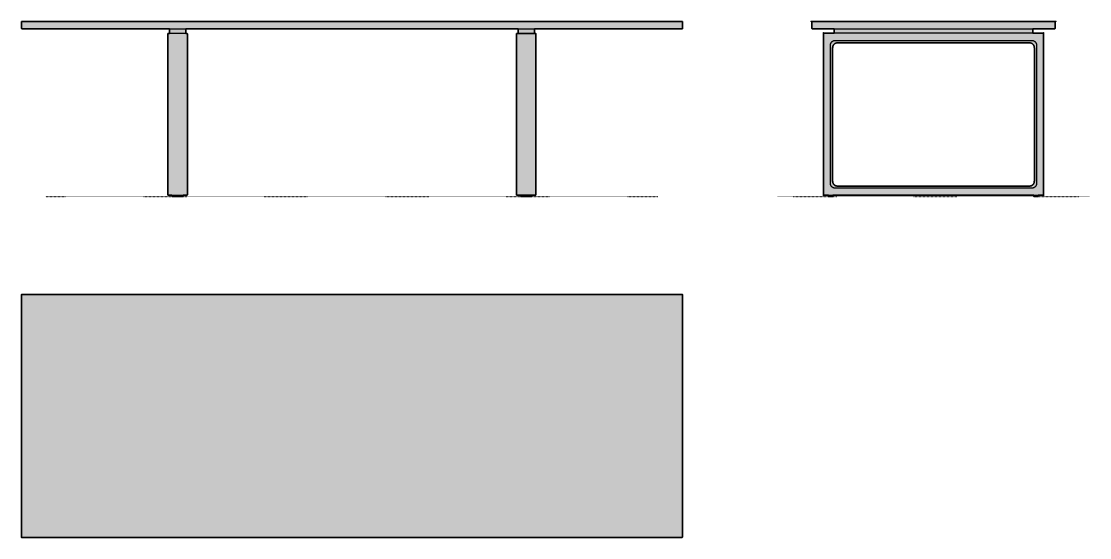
# Model space of a CAD drawing. Header units: millimetres. Extents: x -101 to 4303, y -1405 to 722.
import ezdxf

# ---------------------------------------------------------------- set-up
doc = ezdxf.new("R2010")
doc.units = ezdxf.units.MM
doc.linetypes.add('Dots', pattern=[1, 0, -1])
doc.layers.add('Blocks', color=7, linetype='Continuous')
doc.layers.add('Blocks$Fill', color=7, linetype='Continuous', true_color=0xffffff)
for name, color, linetype, lineweight, true_color in [('Blocks$Inner', 7, 'Continuous', 25, 0x007f00), ('Blocks$Outline', 7, 'Continuous', 35, 0xff3f3f), ('Groud', 7, 'Dots', 25, 0x243775)]:
    doc.layers.add(name, color=color, linetype=linetype, lineweight=lineweight, true_color=true_color)

# ---------------------------------------------------------------- blocks, each defined once
blk = doc.blocks.new('Essay Dining Table Top')
at = {"layer": 'Blocks$Fill'}
blk.add_hatch(color=256, dxfattribs=at).paths.add_polyline_path([(2722.7, 501.1), (3.1, 501.1), (3, 501.1), (2.9, 501.1), (2.8, 501.1), (2.7, 501), (2.7, 501), (2.5, 501), (2.3, 501), (2.2, 500.9), (2.1, 500.9), (1.9, 500.8), (1.8, 500.8), (1.8, 500.8), (1.8, 500.8), (1.8, 500.8), (1.8, 500.8), (1.8, 500.8), (1.8, 500.8), (1.8, 500.8), (1.8, 500.8), (1.8, 500.8), (1.8, 500.8), (1.7, 500.8), (1.7, 500.8), (1.7, 500.7), (1.7, 500.7), (1.7, 500.7), (1.7, 500.7), (1.7, 500.7), (1.7, 500.7), (1.7, 500.7), (1.7, 500.7), (1.7, 500.7), (1.7, 500.7), (1.7, 500.7), (1.7, 500.7), (1.7, 500.7), (1.7, 500.7), (1.7, 500.7), (1.7, 500.7), (1.7, 500.7), (1.7, 500.7), (1.7, 500.7), (1.7, 500.7), (1.7, 500.7), (1.7, 500.7), (1.7, 500.7), (1.7, 500.7), (1.7, 500.7), (1.7, 500.7), (1.7, 500.7), (1.7, 500.7), (1.7, 500.7), (1.7, 500.7), (1.7, 500.7), (1.6, 500.7), (1.6, 500.7), (1.6, 500.7), (1.6, 500.7), (1.6, 500.7), (1.6, 500.7), (1.5, 500.6), (1.4, 500.5), (1.3, 500.4), (1.1, 500.4), (1.1, 500.4), (1.1, 500.4), (1.1, 500.3), (1.1, 500.3), (1.1, 500.3), (1.1, 500.3), (1.1, 500.3), (1.1, 500.3), (1.1, 500.3), (1.1, 500.3), (1.1, 500.3), (1.1, 500.3), (1.1, 500.3), (1.1, 500.3), (1.1, 500.3), (1.1, 500.3), (1.1, 500.3), (1.1, 500.3), (1.1, 500.3), (1.1, 500.3), (1.1, 500.3), (1.1, 500.3), (1.1, 500.3), (1.1, 500.3), (1.1, 500.3), (1.1, 500.3), (1.1, 500.3), (1.1, 500.3), (1.1, 500.3), (1.1, 500.3), (1.1, 500.3), (1.1, 500.3), (1.1, 500.3), (1.1, 500.3), (1, 500.3), (1, 500.3), (1, 500.3), (1, 500.3), (1, 500.3), (1, 500.3), (1, 500.3), (0.9, 500.2), (0.8, 500), (0.7, 499.9), (0.6, 499.8), (0.5, 499.7), (0.5, 499.6), (0.4, 499.4), (0.3, 499.3), (0.2, 499.2), (0.2, 499), (0.2, 498.9), (0.1, 498.9), (0.1, 498.8), (0.1, 498.8), (0.1, 498.7), (0.1, 498.7), (0.1, 498.6), (0.1, 498.6), (0, 498.4), (0, 498.3), (0, 498.2), (0, 498.2), (0, 498.2), (0, 498.2), (0, 498.2), (0, 498.2), (0, 498.2), (0, 498.2), (0, 498.2), (0, 498.1), (0, 497.9), (0, -497.9), (0, -497.9), (0, -497.9), (0, -497.9), (0, -498), (0, -498), (0, -498), (0, -498), (0, -498), (0, -498), (0, -498), (0, -498), (0, -498), (0, -498), (0, -498), (0, -498), (0, -498), (0, -498.1), (0, -498.1), (0, -498.2), (0, -498.2), (0, -498.3), (0, -498.3), (0, -498.3), (0, -498.3), (0, -498.3), (0, -498.3), (0, -498.3), (0, -498.3), (0, -498.3), (0, -498.3), (0, -498.3), (0, -498.3), (0, -498.3), (0, -498.3), (0, -498.3), (0, -498.3), (0, -498.3), (0, -498.3), (0, -498.3), (0, -498.3), (0, -498.3), (0, -498.3), (0, -498.3), (0, -498.3), (0, -498.3), (0, -498.3), (0, -498.3), (0, -498.3), (0, -498.3), (0, -498.3), (0, -498.3), (0, -498.3), (0, -498.3), (0, -498.3), (0, -498.3), (0, -498.3), (0, -498.3), (0, -498.4), (0, -498.4), (0, -498.4), (0, -498.4), (0, -498.4), (0, -498.4), (0, -498.4), (0, -498.4), (0, -498.4), (0, -498.4), (0, -498.4), (0, -498.4), (0, -498.4), (0.1, -498.6), (0.1, -498.7), (0.1, -498.9), (0.2, -499), (0.2, -499.2), (0.3, -499.3), (0.4, -499.4), (0.5, -499.6), (0.5, -499.7), (0.6, -499.7), (0.6, -499.7), (0.6, -499.7), (0.6, -499.7), (0.6, -499.7), (0.6, -499.7), (0.6, -499.7), (0.6, -499.7), (0.6, -499.7), (0.6, -499.7), (0.6, -499.7), (0.6, -499.7), (0.6, -499.7), (0.6, -499.7), (0.6, -499.7), (0.6, -499.7), (0.6, -499.8), (0.6, -499.8), (0.6, -499.8), (0.6, -499.8), (0.6, -499.8), (0.6, -499.8), (0.6, -499.8), (0.6, -499.8), (0.6, -499.8), (0.6, -499.8), (0.6, -499.8), (0.6, -499.8), (0.6, -499.8), (0.6, -499.8), (0.6, -499.8), (0.7, -499.9), (0.7, -499.9), (0.7, -499.9), (0.7, -499.9), (0.7, -499.9), (0.7, -499.9), (0.7, -499.9), (0.7, -499.9), (0.7, -499.9), (0.7, -499.9), (0.7, -499.9), (0.7, -499.9), (0.7, -500), (0.7, -500), (0.7, -500), (0.7, -500), (0.7, -500), (0.7, -500), (0.7, -500), (0.7, -500), (0.7, -500), (0.7, -500), (0.7, -500), (0.8, -500), (0.8, -500), (0.8, -500), (0.8, -500), (0.8, -500), (0.8, -500), (0.8, -500), (0.8, -500), (0.8, -500), (0.8, -500), (0.8, -500), (0.8, -500), (0.8, -500), (0.8, -500), (0.8, -500), (0.8, -500), (0.8, -500), (0.8, -500), (0.8, -500), (0.8, -500), (0.8, -500), (0.8, -500), (0.8, -500), (0.8, -500), (0.9, -500.2), (0.9, -500.2), (0.9, -500.2), (0.9, -500.2), (0.9, -500.2), (0.9, -500.2), (0.9, -500.2), (0.9, -500.2), (0.9, -500.2), (0.9, -500.2), (0.9, -500.2), (0.9, -500.2), (0.9, -500.2), (0.9, -500.2), (0.9, -500.2), (0.9, -500.2), (0.9, -500.2), (0.9, -500.2), (0.9, -500.2), (0.9, -500.2), (1, -500.2), (1, -500.2), (1, -500.2), (1, -500.2), (1, -500.2), (1, -500.2), (1, -500.2), (1, -500.2), (1, -500.2), (1, -500.2), (1, -500.2), (1, -500.2), (1, -500.2), (1, -500.2), (1, -500.2), (1, -500.2), (1, -500.2), (1, -500.2), (1, -500.2), (1, -500.2), (1, -500.2), (1, -500.2), (1, -500.2), (1, -500.2), (1, -500.2), (1, -500.2), (1, -500.2), (1, -500.2), (1, -500.2), (1, -500.2), (1, -500.2), (1, -500.2), (1, -500.3), (1, -500.3), (1, -500.3), (1, -500.3), (1.1, -500.4), (1.3, -500.4), (1.4, -500.5), (1.5, -500.6), (1.6, -500.7), (1.8, -500.8), (1.9, -500.8), (2.1, -500.9), (2.2, -500.9), (2.3, -501), (2.3, -501), (2.5, -501), (2.7, -501), (2.8, -501.1), (3, -501.1), (3.1, -501.1), (2722.7, -501.1), (2722.9, -501.1), (2723, -501.1), (2723.1, -501), (2723.2, -501), (2723.2, -501), (2723.2, -501), (2723.2, -501), (2723.2, -501), (2723.2, -501), (2723.2, -501), (2723.2, -501), (2723.2, -501), (2723.2, -501), (2723.2, -501), (2723.2, -501), (2723.2, -501), (2723.2, -501), (2723.2, -501), (2723.2, -501), (2723.2, -501), (2723.2, -501), (2723.2, -501), (2723.2, -501), (2723.2, -501), (2723.2, -501), (2723.2, -501), (2723.2, -501), (2723.2, -501), (2723.3, -501), (2723.3, -501), (2723.5, -501), (2723.6, -500.9), (2723.7, -500.9), (2723.8, -500.9), (2723.9, -500.8), (2724.1, -500.8), (2724.2, -500.7), (2724.3, -500.6), (2724.5, -500.5), (2724.6, -500.4), (2724.7, -500.4), (2724.8, -500.3), (2724.8, -500.3), (2724.9, -500.2), (2725, -500), (2725.1, -499.9), (2725.2, -499.8), (2725.3, -499.7), (2725.3, -499.6), (2725.4, -499.6), (2725.4, -499.6), (2725.4, -499.6), (2725.4, -499.6), (2725.4, -499.6), (2725.4, -499.6), (2725.4, -499.6), (2725.4, -499.6), (2725.4, -499.6), (2725.4, -499.6), (2725.4, -499.6), (2725.4, -499.6), (2725.4, -499.6), (2725.4, -499.6), (2725.4, -499.6), (2725.4, -499.6), (2725.4, -499.6), (2725.4, -499.6), (2725.4, -499.6), (2725.4, -499.6), (2725.4, -499.6), (2725.4, -499.6), (2725.4, -499.5), (2725.4, -499.5), (2725.4, -499.5), (2725.4, -499.5), (2725.4, -499.5), (2725.4, -499.5), (2725.4, -499.5), (2725.4, -499.5), (2725.4, -499.5), (2725.4, -499.5), (2725.4, -499.5), (2725.4, -499.5), (2725.4, -499.5), (2725.4, -499.5), (2725.4, -499.5), (2725.4, -499.5), (2725.4, -499.5), (2725.4, -499.5), (2725.4, -499.5), (2725.4, -499.5), (2725.4, -499.5), (2725.4, -499.5), (2725.4, -499.5), (2725.4, -499.5), (2725.4, -499.5), (2725.4, -499.5), (2725.4, -499.5), (2725.4, -499.5), (2725.4, -499.5), (2725.4, -499.5), (2725.4, -499.5), (2725.4, -499.4), (2725.4, -499.4), (2725.4, -499.4), (2725.4, -499.4), (2725.5, -499.4), (2725.5, -499.4), (2725.5, -499.4), (2725.5, -499.4), (2725.5, -499.4), (2725.5, -499.4), (2725.5, -499.4), (2725.5, -499.4), (2725.5, -499.4), (2725.5, -499.4), (2725.5, -499.4), (2725.5, -499.4), (2725.5, -499.4), (2725.5, -499.4), (2725.5, -499.4), (2725.5, -499.4), (2725.5, -499.4), (2725.5, -499.4), (2725.5, -499.4), (2725.5, -499.4), (2725.5, -499.4), (2725.5, -499.4), (2725.5, -499.4), (2725.5, -499.4), (2725.5, -499.4), (2725.5, -499.4), (2725.5, -499.4), (2725.5, -499.4), (2725.5, -499.4), (2725.5, -499.4), (2725.5, -499.4), (2725.5, -499.4), (2725.5, -499.4), (2725.5, -499.4), (2725.5, -499.4), (2725.5, -499.4), (2725.5, -499.4), (2725.5, -499.4), (2725.5, -499.4), (2725.5, -499.3), (2725.5, -499.3), (2725.5, -499.3), (2725.5, -499.3), (2725.5, -499.3), (2725.5, -499.3), (2725.5, -499.3), (2725.5, -499.3), (2725.5, -499.3), (2725.5, -499.3), (2725.5, -499.3), (2725.5, -499.3), (2725.5, -499.3), (2725.5, -499.3), (2725.5, -499.3), (2725.5, -499.3), (2725.5, -499.3), (2725.5, -499.3), (2725.5, -499.3), (2725.5, -499.3), (2725.5, -499.3), (2725.5, -499.3), (2725.5, -499.3), (2725.5, -499.3), (2725.5, -499.3), (2725.6, -499.2), (2725.6, -499), (2725.7, -498.9), (2725.7, -498.7), (2725.8, -498.6), (2725.8, -498.4), (2725.8, -498.3), (2725.8, -498.2), (2725.8, -498.1), (2725.8, -497.9), (2725.8, 497.9), (2725.8, 497.9), (2725.8, 497.9), (2725.8, 497.9), (2725.8, 498), (2725.8, 498), (2725.8, 498), (2725.8, 498), (2725.8, 498), (2725.8, 498), (2725.8, 498), (2725.8, 498), (2725.8, 498), (2725.8, 498), (2725.8, 498), (2725.8, 498), (2725.8, 498), (2725.8, 498), (2725.8, 498), (2725.8, 498), (2725.8, 498), (2725.8, 498), (2725.8, 498), (2725.8, 498), (2725.8, 498), (2725.8, 498), (2725.8, 498), (2725.8, 498), (2725.8, 498), (2725.8, 498), (2725.8, 498), (2725.8, 498), (2725.8, 498), (2725.8, 498), (2725.8, 498), (2725.8, 498), (2725.8, 498), (2725.8, 498), (2725.8, 498), (2725.8, 498), (2725.8, 498), (2725.8, 498), (2725.8, 498), (2725.8, 498.1), (2725.8, 498.1), (2725.8, 498.1), (2725.8, 498.1), (2725.8, 498.1), (2725.8, 498.1), (2725.8, 498.1), (2725.8, 498.1), (2725.8, 498.1), (2725.8, 498.1), (2725.8, 498.1), (2725.8, 498.1), (2725.8, 498.1), (2725.8, 498.1), (2725.8, 498.1), (2725.8, 498.1), (2725.8, 498.1), (2725.8, 498.1), (2725.8, 498.1), (2725.8, 498.1), (2725.8, 498.1), (2725.8, 498.1), (2725.8, 498.1), (2725.8, 498.1), (2725.8, 498.2), (2725.8, 498.2), (2725.8, 498.2), (2725.8, 498.2), (2725.8, 498.2), (2725.8, 498.2), (2725.8, 498.2), (2725.8, 498.2), (2725.8, 498.2), (2725.8, 498.2), (2725.8, 498.2), (2725.8, 498.2), (2725.8, 498.2), (2725.8, 498.3), (2725.8, 498.3), (2725.8, 498.3), (2725.8, 498.3), (2725.8, 498.3), (2725.8, 498.3), (2725.8, 498.3), (2725.8, 498.3), (2725.8, 498.3), (2725.8, 498.3), (2725.8, 498.3), (2725.8, 498.3), (2725.8, 498.3), (2725.8, 498.3), (2725.8, 498.3), (2725.8, 498.3), (2725.8, 498.3), (2725.8, 498.3), (2725.8, 498.3), (2725.8, 498.3), (2725.8, 498.3), (2725.8, 498.3), (2725.8, 498.3), (2725.8, 498.3), (2725.8, 498.3), (2725.8, 498.3), (2725.8, 498.3), (2725.8, 498.3), (2725.8, 498.3), (2725.8, 498.3), (2725.8, 498.3), (2725.8, 498.3), (2725.8, 498.3), (2725.8, 498.3), (2725.8, 498.3), (2725.8, 498.3), (2725.8, 498.3), (2725.8, 498.4), (2725.8, 498.4), (2725.8, 498.4), (2725.8, 498.4), (2725.8, 498.4), (2725.8, 498.4), (2725.8, 498.4), (2725.8, 498.4), (2725.8, 498.4), (2725.8, 498.4), (2725.8, 498.4), (2725.8, 498.4), (2725.8, 498.4), (2725.8, 498.4), (2725.8, 498.4), (2725.8, 498.4), (2725.8, 498.4), (2725.8, 498.4), (2725.8, 498.4), (2725.8, 498.4), (2725.8, 498.4), (2725.8, 498.4), (2725.8, 498.4), (2725.8, 498.4), (2725.8, 498.4), (2725.8, 498.4), (2725.8, 498.4), (2725.8, 498.4), (2725.8, 498.4), (2725.8, 498.4), (2725.8, 498.4), (2725.8, 498.4), (2725.8, 498.4), (2725.8, 498.4), (2725.8, 498.4), (2725.8, 498.4), (2725.8, 498.4), (2725.8, 498.4), (2725.8, 498.4), (2725.8, 498.4), (2725.8, 498.4), (2725.8, 498.5), (2725.8, 498.5), (2725.8, 498.5), (2725.8, 498.5), (2725.8, 498.5), (2725.8, 498.5), (2725.8, 498.5), (2725.8, 498.5), (2725.8, 498.5), (2725.8, 498.5), (2725.8, 498.5), (2725.8, 498.5), (2725.8, 498.5), (2725.8, 498.5), (2725.8, 498.5), (2725.8, 498.5), (2725.8, 498.5), (2725.8, 498.5), (2725.8, 498.5), (2725.8, 498.6), (2725.7, 498.7), (2725.7, 498.9), (2725.7, 498.9), (2725.7, 498.9), (2725.7, 498.9), (2725.7, 498.9), (2725.7, 499), (2725.7, 499), (2725.7, 499), (2725.7, 499), (2725.7, 499), (2725.7, 499), (2725.7, 499), (2725.7, 499), (2725.7, 499), (2725.7, 499), (2725.7, 499), (2725.7, 499), (2725.7, 499), (2725.7, 499), (2725.7, 499), (2725.7, 499), (2725.7, 499), (2725.7, 499), (2725.7, 499), (2725.7, 499), (2725.6, 499), (2725.6, 499), (2725.6, 499), (2725.6, 499), (2725.6, 499), (2725.6, 499), (2725.6, 499), (2725.6, 499), (2725.6, 499), (2725.6, 499.1), (2725.6, 499.1), (2725.6, 499.1), (2725.6, 499.1), (2725.6, 499.1), (2725.6, 499.1), (2725.6, 499.1), (2725.6, 499.1), (2725.6, 499.1), (2725.6, 499.1), (2725.6, 499.1), (2725.6, 499.1), (2725.6, 499.1), (2725.6, 499.1), (2725.6, 499.1), (2725.6, 499.1), (2725.6, 499.1), (2725.6, 499.1), (2725.6, 499.1), (2725.6, 499.1), (2725.6, 499.1), (2725.6, 499.1), (2725.6, 499.1), (2725.6, 499.1), (2725.6, 499.1), (2725.6, 499.1), (2725.6, 499.1), (2725.6, 499.1), (2725.6, 499.1), (2725.6, 499.1), (2725.6, 499.1), (2725.6, 499.1), (2725.6, 499.1), (2725.6, 499.2), (2725.5, 499.3), (2725.5, 499.3), (2725.5, 499.3), (2725.5, 499.3), (2725.5, 499.3), (2725.5, 499.3), (2725.5, 499.3), (2725.5, 499.3), (2725.5, 499.3), (2725.5, 499.3), (2725.5, 499.3), (2725.5, 499.3), (2725.5, 499.3), (2725.5, 499.3), (2725.5, 499.3), (2725.5, 499.3), (2725.5, 499.3), (2725.5, 499.3), (2725.5, 499.3), (2725.5, 499.3), (2725.5, 499.3), (2725.5, 499.3), (2725.5, 499.3), (2725.5, 499.3), (2725.5, 499.3), (2725.5, 499.3), (2725.5, 499.3), (2725.5, 499.4), (2725.5, 499.4), (2725.5, 499.4), (2725.5, 499.4), (2725.5, 499.4), (2725.5, 499.4), (2725.5, 499.4), (2725.5, 499.4), (2725.5, 499.4), (2725.5, 499.4), (2725.5, 499.4), (2725.5, 499.4), (2725.5, 499.4), (2725.5, 499.4), (2725.5, 499.4), (2725.5, 499.4), (2725.5, 499.4), (2725.5, 499.4), (2725.5, 499.4), (2725.5, 499.4), (2725.5, 499.4), (2725.5, 499.4), (2725.5, 499.4), (2725.5, 499.4), (2725.5, 499.4), (2725.5, 499.4), (2725.5, 499.4), (2725.5, 499.4), (2725.5, 499.4), (2725.5, 499.4), (2725.5, 499.4), (2725.5, 499.4), (2725.5, 499.4), (2725.5, 499.4), (2725.5, 499.4), (2725.5, 499.4), (2725.5, 499.4), (2725.5, 499.4), (2725.4, 499.6), (2725.3, 499.7), (2725.3, 499.7), (2725.3, 499.7), (2725.3, 499.7), (2725.3, 499.7), (2725.3, 499.7), (2725.3, 499.7), (2725.3, 499.7), (2725.3, 499.7), (2725.3, 499.7), (2725.3, 499.7), (2725.3, 499.7), (2725.3, 499.7), (2725.3, 499.7), (2725.3, 499.7), (2725.3, 499.7), (2725.3, 499.7), (2725.3, 499.7), (2725.3, 499.7), (2725.3, 499.7), (2725.3, 499.7), (2725.3, 499.7), (2725.3, 499.7), (2725.3, 499.7), (2725.3, 499.7), (2725.3, 499.7), (2725.3, 499.7), (2725.3, 499.7), (2725.3, 499.7), (2725.3, 499.7), (2725.3, 499.7), (2725.3, 499.7), (2725.3, 499.8), (2725.2, 499.8), (2725.2, 499.8), (2725.1, 499.9), (2725, 500), (2725, 500), (2725, 500), (2725, 500), (2725, 500.1), (2725, 500.1), (2725, 500.1), (2725, 500.1), (2725, 500.1), (2725, 500.1), (2725, 500.1), (2725, 500.1), (2725, 500.1), (2725, 500.1), (2725, 500.1), (2725, 500.1), (2725, 500.1), (2725, 500.1), (2725, 500.1), (2725, 500.1), (2725, 500.1), (2725, 500.1), (2725, 500.1), (2725, 500.1), (2725, 500.1), (2725, 500.1), (2725, 500.1), (2725, 500.1), (2725, 500.1), (2725, 500.1), (2725, 500.1), (2725, 500.1), (2725, 500.1), (2725, 500.1), (2725, 500.1), (2725, 500.1), (2725, 500.1), (2725, 500.1), (2725, 500.1), (2725, 500.1), (2725, 500.1), (2725, 500.1), (2725, 500.1), (2725, 500.1), (2724.9, 500.1), (2724.9, 500.1), (2724.9, 500.1), (2724.9, 500.1), (2724.9, 500.1), (2724.9, 500.1), (2724.9, 500.1), (2724.9, 500.1), (2724.9, 500.1), (2724.9, 500.1), (2724.9, 500.1), (2724.9, 500.1), (2724.9, 500.1), (2724.9, 500.1), (2724.9, 500.1), (2724.9, 500.1), (2724.9, 500.1), (2724.9, 500.2), (2724.8, 500.3), (2724.7, 500.4), (2724.7, 500.4), (2724.7, 500.4), (2724.7, 500.4), (2724.7, 500.4), (2724.7, 500.4), (2724.7, 500.4), (2724.7, 500.4), (2724.7, 500.4), (2724.7, 500.4), (2724.7, 500.4), (2724.7, 500.4), (2724.7, 500.4), (2724.7, 500.4), (2724.6, 500.4), (2724.6, 500.4), (2724.6, 500.4), (2724.6, 500.4), (2724.6, 500.4), (2724.6, 500.4), (2724.6, 500.4), (2724.6, 500.4), (2724.6, 500.4), (2724.5, 500.5), (2724.4, 500.6), (2724.4, 500.6), (2724.4, 500.6), (2724.4, 500.6), (2724.4, 500.6), (2724.4, 500.6), (2724.4, 500.6), (2724.4, 500.6), (2724.4, 500.6), (2724.4, 500.6), (2724.4, 500.6), (2724.4, 500.6), (2724.4, 500.6), (2724.3, 500.6), (2724.3, 500.6), (2724.3, 500.6), (2724.3, 500.6), (2724.3, 500.6), (2724.3, 500.6), (2724.3, 500.6), (2724.3, 500.6), (2724.3, 500.6), (2724.3, 500.6), (2724.3, 500.6), (2724.3, 500.6), (2724.3, 500.6), (2724.3, 500.7), (2724.2, 500.7), (2724.1, 500.8), (2723.9, 500.8), (2723.8, 500.9), (2723.7, 500.9), (2723.7, 500.9), (2723.7, 500.9), (2723.7, 500.9), (2723.7, 500.9), (2723.7, 500.9), (2723.7, 500.9), (2723.7, 500.9), (2723.7, 500.9), (2723.7, 500.9), (2723.7, 500.9), (2723.7, 500.9), (2723.7, 500.9), (2723.7, 500.9), (2723.7, 500.9), (2723.7, 500.9), (2723.7, 500.9), (2723.7, 500.9), (2723.7, 500.9), (2723.7, 500.9), (2723.7, 500.9), (2723.7, 500.9), (2723.7, 500.9), (2723.7, 500.9), (2723.7, 500.9), (2723.7, 500.9), (2723.7, 500.9), (2723.6, 500.9), (2723.6, 500.9), (2723.6, 500.9), (2723.6, 500.9), (2723.6, 500.9), (2723.6, 500.9), (2723.5, 501), (2723.3, 501), (2723.2, 501), (2723, 501.1), (2722.9, 501.1)], flags=0)
at = {"layer": 'Blocks$Inner'}
blk.add_lwpolyline([(2722.7, 501.1), (3.1, 501.1), (3, 501.1), (2.9, 501.1), (2.8, 501.1), (2.7, 501), (2.7, 501), (2.5, 501), (2.3, 501), (2.2, 500.9), (2.1, 500.9), (1.9, 500.8), (1.8, 500.8), (1.8, 500.8), (1.8, 500.8), (1.8, 500.8), (1.8, 500.8), (1.8, 500.8), (1.8, 500.8), (1.8, 500.8), (1.8, 500.8), (1.8, 500.8), (1.8, 500.8), (1.7, 500.8), (1.7, 500.8), (1.7, 500.7), (1.7, 500.7), (1.7, 500.7), (1.7, 500.7), (1.7, 500.7), (1.7, 500.7), (1.7, 500.7), (1.7, 500.7), (1.7, 500.7), (1.7, 500.7), (1.7, 500.7), (1.7, 500.7), (1.7, 500.7), (1.7, 500.7), (1.7, 500.7), (1.7, 500.7), (1.7, 500.7), (1.7, 500.7), (1.7, 500.7), (1.7, 500.7), (1.7, 500.7), (1.7, 500.7), (1.7, 500.7), (1.7, 500.7), (1.7, 500.7), (1.7, 500.7), (1.7, 500.7), (1.7, 500.7), (1.7, 500.7), (1.7, 500.7), (1.7, 500.7), (1.6, 500.7), (1.6, 500.7), (1.6, 500.7), (1.6, 500.7), (1.6, 500.7), (1.6, 500.7), (1.5, 500.6), (1.4, 500.5), (1.3, 500.4), (1.1, 500.4), (1.1, 500.4), (1.1, 500.4), (1.1, 500.3), (1.1, 500.3), (1.1, 500.3), (1.1, 500.3), (1.1, 500.3), (1.1, 500.3), (1.1, 500.3), (1.1, 500.3), (1.1, 500.3), (1.1, 500.3), (1.1, 500.3), (1.1, 500.3), (1.1, 500.3), (1.1, 500.3), (1.1, 500.3), (1.1, 500.3), (1.1, 500.3), (1.1, 500.3), (1.1, 500.3), (1.1, 500.3), (1.1, 500.3), (1.1, 500.3), (1.1, 500.3), (1.1, 500.3), (1.1, 500.3), (1.1, 500.3), (1.1, 500.3), (1.1, 500.3), (1.1, 500.3), (1.1, 500.3), (1.1, 500.3), (1.1, 500.3), (1, 500.3), (1, 500.3), (1, 500.3), (1, 500.3), (1, 500.3), (1, 500.3), (1, 500.3), (0.9, 500.2), (0.8, 500), (0.7, 499.9), (0.6, 499.8), (0.5, 499.7), (0.5, 499.6), (0.4, 499.4), (0.3, 499.3), (0.2, 499.2), (0.2, 499), (0.2, 498.9), (0.1, 498.9), (0.1, 498.8), (0.1, 498.8), (0.1, 498.7), (0.1, 498.7), (0.1, 498.6), (0.1, 498.6), (0, 498.4), (0, 498.3), (0, 498.2), (0, 498.2), (0, 498.2), (0, 498.2), (0, 498.2), (0, 498.2), (0, 498.2), (0, 498.2), (0, 498.2), (0, 498.1), (0, 497.9), (0, -497.9), (0, -497.9), (0, -497.9), (0, -497.9), (0, -498), (0, -498), (0, -498), (0, -498), (0, -498), (0, -498), (0, -498), (0, -498), (0, -498), (0, -498), (0, -498), (0, -498), (0, -498), (0, -498.1), (0, -498.1), (0, -498.2), (0, -498.2), (0, -498.3), (0, -498.3), (0, -498.3), (0, -498.3), (0, -498.3), (0, -498.3), (0, -498.3), (0, -498.3), (0, -498.3), (0, -498.3), (0, -498.3), (0, -498.3), (0, -498.3), (0, -498.3), (0, -498.3), (0, -498.3), (0, -498.3), (0, -498.3), (0, -498.3), (0, -498.3), (0, -498.3), (0, -498.3), (0, -498.3), (0, -498.3), (0, -498.3), (0, -498.3), (0, -498.3), (0, -498.3), (0, -498.3), (0, -498.3), (0, -498.3), (0, -498.3), (0, -498.3), (0, -498.3), (0, -498.3), (0, -498.3), (0, -498.3), (0, -498.4), (0, -498.4), (0, -498.4), (0, -498.4), (0, -498.4), (0, -498.4), (0, -498.4), (0, -498.4), (0, -498.4), (0, -498.4), (0, -498.4), (0, -498.4), (0, -498.4), (0.1, -498.6), (0.1, -498.7), (0.1, -498.9), (0.2, -499), (0.2, -499.2), (0.3, -499.3), (0.4, -499.4), (0.5, -499.6), (0.5, -499.7), (0.6, -499.7), (0.6, -499.7), (0.6, -499.7), (0.6, -499.7), (0.6, -499.7), (0.6, -499.7), (0.6, -499.7), (0.6, -499.7), (0.6, -499.7), (0.6, -499.7), (0.6, -499.7), (0.6, -499.7), (0.6, -499.7), (0.6, -499.7), (0.6, -499.7), (0.6, -499.7), (0.6, -499.8), (0.6, -499.8), (0.6, -499.8), (0.6, -499.8), (0.6, -499.8), (0.6, -499.8), (0.6, -499.8), (0.6, -499.8), (0.6, -499.8), (0.6, -499.8), (0.6, -499.8), (0.6, -499.8), (0.6, -499.8), (0.6, -499.8), (0.6, -499.8), (0.7, -499.9), (0.7, -499.9), (0.7, -499.9), (0.7, -499.9), (0.7, -499.9), (0.7, -499.9), (0.7, -499.9), (0.7, -499.9), (0.7, -499.9), (0.7, -499.9), (0.7, -499.9), (0.7, -499.9), (0.7, -500), (0.7, -500), (0.7, -500), (0.7, -500), (0.7, -500), (0.7, -500), (0.7, -500), (0.7, -500), (0.7, -500), (0.7, -500), (0.7, -500), (0.8, -500), (0.8, -500), (0.8, -500), (0.8, -500), (0.8, -500), (0.8, -500), (0.8, -500), (0.8, -500), (0.8, -500), (0.8, -500), (0.8, -500), (0.8, -500), (0.8, -500), (0.8, -500), (0.8, -500), (0.8, -500), (0.8, -500), (0.8, -500), (0.8, -500), (0.8, -500), (0.8, -500), (0.8, -500), (0.8, -500), (0.8, -500), (0.9, -500.2), (0.9, -500.2), (0.9, -500.2), (0.9, -500.2), (0.9, -500.2), (0.9, -500.2), (0.9, -500.2), (0.9, -500.2), (0.9, -500.2), (0.9, -500.2), (0.9, -500.2), (0.9, -500.2), (0.9, -500.2), (0.9, -500.2), (0.9, -500.2), (0.9, -500.2), (0.9, -500.2), (0.9, -500.2), (0.9, -500.2), (0.9, -500.2), (1, -500.2), (1, -500.2), (1, -500.2), (1, -500.2), (1, -500.2), (1, -500.2), (1, -500.2), (1, -500.2), (1, -500.2), (1, -500.2), (1, -500.2), (1, -500.2), (1, -500.2), (1, -500.2), (1, -500.2), (1, -500.2), (1, -500.2), (1, -500.2), (1, -500.2), (1, -500.2), (1, -500.2), (1, -500.2), (1, -500.2), (1, -500.2), (1, -500.2), (1, -500.2), (1, -500.2), (1, -500.2), (1, -500.2), (1, -500.2), (1, -500.2), (1, -500.2), (1, -500.3), (1, -500.3), (1, -500.3), (1, -500.3), (1.1, -500.4), (1.3, -500.4), (1.4, -500.5), (1.5, -500.6), (1.6, -500.7), (1.8, -500.8), (1.9, -500.8), (2.1, -500.9), (2.2, -500.9), (2.3, -501), (2.3, -501), (2.5, -501), (2.7, -501), (2.8, -501.1), (3, -501.1), (3.1, -501.1), (2722.7, -501.1), (2722.9, -501.1), (2723, -501.1), (2723.1, -501), (2723.2, -501), (2723.2, -501), (2723.2, -501), (2723.2, -501), (2723.2, -501), (2723.2, -501), (2723.2, -501), (2723.2, -501), (2723.2, -501), (2723.2, -501), (2723.2, -501), (2723.2, -501), (2723.2, -501), (2723.2, -501), (2723.2, -501), (2723.2, -501), (2723.2, -501), (2723.2, -501), (2723.2, -501), (2723.2, -501), (2723.2, -501), (2723.2, -501), (2723.2, -501), (2723.2, -501), (2723.2, -501), (2723.3, -501), (2723.3, -501), (2723.5, -501), (2723.6, -500.9), (2723.7, -500.9), (2723.8, -500.9), (2723.9, -500.8), (2724.1, -500.8), (2724.2, -500.7), (2724.3, -500.6), (2724.5, -500.5), (2724.6, -500.4), (2724.7, -500.4), (2724.8, -500.3), (2724.8, -500.3), (2724.9, -500.2), (2725, -500), (2725.1, -499.9), (2725.2, -499.8), (2725.3, -499.7), (2725.3, -499.6), (2725.4, -499.6), (2725.4, -499.6), (2725.4, -499.6), (2725.4, -499.6), (2725.4, -499.6), (2725.4, -499.6), (2725.4, -499.6), (2725.4, -499.6), (2725.4, -499.6), (2725.4, -499.6), (2725.4, -499.6), (2725.4, -499.6), (2725.4, -499.6), (2725.4, -499.6), (2725.4, -499.6), (2725.4, -499.6), (2725.4, -499.6), (2725.4, -499.6), (2725.4, -499.6), (2725.4, -499.6), (2725.4, -499.6), (2725.4, -499.6), (2725.4, -499.5), (2725.4, -499.5), (2725.4, -499.5), (2725.4, -499.5), (2725.4, -499.5), (2725.4, -499.5), (2725.4, -499.5), (2725.4, -499.5), (2725.4, -499.5), (2725.4, -499.5), (2725.4, -499.5), (2725.4, -499.5), (2725.4, -499.5), (2725.4, -499.5), (2725.4, -499.5), (2725.4, -499.5), (2725.4, -499.5), (2725.4, -499.5), (2725.4, -499.5), (2725.4, -499.5), (2725.4, -499.5), (2725.4, -499.5), (2725.4, -499.5), (2725.4, -499.5), (2725.4, -499.5), (2725.4, -499.5), (2725.4, -499.5), (2725.4, -499.5), (2725.4, -499.5), (2725.4, -499.5), (2725.4, -499.5), (2725.4, -499.4), (2725.4, -499.4), (2725.4, -499.4), (2725.4, -499.4), (2725.5, -499.4), (2725.5, -499.4), (2725.5, -499.4), (2725.5, -499.4), (2725.5, -499.4), (2725.5, -499.4), (2725.5, -499.4), (2725.5, -499.4), (2725.5, -499.4), (2725.5, -499.4), (2725.5, -499.4), (2725.5, -499.4), (2725.5, -499.4), (2725.5, -499.4), (2725.5, -499.4), (2725.5, -499.4), (2725.5, -499.4), (2725.5, -499.4), (2725.5, -499.4), (2725.5, -499.4), (2725.5, -499.4), (2725.5, -499.4), (2725.5, -499.4), (2725.5, -499.4), (2725.5, -499.4), (2725.5, -499.4), (2725.5, -499.4), (2725.5, -499.4), (2725.5, -499.4), (2725.5, -499.4), (2725.5, -499.4), (2725.5, -499.4), (2725.5, -499.4), (2725.5, -499.4), (2725.5, -499.4), (2725.5, -499.4), (2725.5, -499.4), (2725.5, -499.4), (2725.5, -499.4), (2725.5, -499.3), (2725.5, -499.3), (2725.5, -499.3), (2725.5, -499.3), (2725.5, -499.3), (2725.5, -499.3), (2725.5, -499.3), (2725.5, -499.3), (2725.5, -499.3), (2725.5, -499.3), (2725.5, -499.3), (2725.5, -499.3), (2725.5, -499.3), (2725.5, -499.3), (2725.5, -499.3), (2725.5, -499.3), (2725.5, -499.3), (2725.5, -499.3), (2725.5, -499.3), (2725.5, -499.3), (2725.5, -499.3), (2725.5, -499.3), (2725.5, -499.3), (2725.5, -499.3), (2725.5, -499.3), (2725.6, -499.2), (2725.6, -499), (2725.7, -498.9), (2725.7, -498.7), (2725.8, -498.6), (2725.8, -498.4), (2725.8, -498.3), (2725.8, -498.2), (2725.8, -498.1), (2725.8, -497.9), (2725.8, 497.9), (2725.8, 497.9), (2725.8, 497.9), (2725.8, 497.9), (2725.8, 498), (2725.8, 498), (2725.8, 498), (2725.8, 498), (2725.8, 498), (2725.8, 498), (2725.8, 498), (2725.8, 498), (2725.8, 498), (2725.8, 498), (2725.8, 498), (2725.8, 498), (2725.8, 498), (2725.8, 498), (2725.8, 498), (2725.8, 498), (2725.8, 498), (2725.8, 498), (2725.8, 498), (2725.8, 498), (2725.8, 498), (2725.8, 498), (2725.8, 498), (2725.8, 498), (2725.8, 498), (2725.8, 498), (2725.8, 498), (2725.8, 498), (2725.8, 498), (2725.8, 498), (2725.8, 498), (2725.8, 498), (2725.8, 498), (2725.8, 498), (2725.8, 498), (2725.8, 498), (2725.8, 498), (2725.8, 498), (2725.8, 498), (2725.8, 498.1), (2725.8, 498.1), (2725.8, 498.1), (2725.8, 498.1), (2725.8, 498.1), (2725.8, 498.1), (2725.8, 498.1), (2725.8, 498.1), (2725.8, 498.1), (2725.8, 498.1), (2725.8, 498.1), (2725.8, 498.1), (2725.8, 498.1), (2725.8, 498.1), (2725.8, 498.1), (2725.8, 498.1), (2725.8, 498.1), (2725.8, 498.1), (2725.8, 498.1), (2725.8, 498.1), (2725.8, 498.1), (2725.8, 498.1), (2725.8, 498.1), (2725.8, 498.1), (2725.8, 498.2), (2725.8, 498.2), (2725.8, 498.2), (2725.8, 498.2), (2725.8, 498.2), (2725.8, 498.2), (2725.8, 498.2), (2725.8, 498.2), (2725.8, 498.2), (2725.8, 498.2), (2725.8, 498.2), (2725.8, 498.2), (2725.8, 498.2), (2725.8, 498.3), (2725.8, 498.3), (2725.8, 498.3), (2725.8, 498.3), (2725.8, 498.3), (2725.8, 498.3), (2725.8, 498.3), (2725.8, 498.3), (2725.8, 498.3), (2725.8, 498.3), (2725.8, 498.3), (2725.8, 498.3), (2725.8, 498.3), (2725.8, 498.3), (2725.8, 498.3), (2725.8, 498.3), (2725.8, 498.3), (2725.8, 498.3), (2725.8, 498.3), (2725.8, 498.3), (2725.8, 498.3), (2725.8, 498.3), (2725.8, 498.3), (2725.8, 498.3), (2725.8, 498.3), (2725.8, 498.3), (2725.8, 498.3), (2725.8, 498.3), (2725.8, 498.3), (2725.8, 498.3), (2725.8, 498.3), (2725.8, 498.3), (2725.8, 498.3), (2725.8, 498.3), (2725.8, 498.3), (2725.8, 498.3), (2725.8, 498.3), (2725.8, 498.4), (2725.8, 498.4), (2725.8, 498.4), (2725.8, 498.4), (2725.8, 498.4), (2725.8, 498.4), (2725.8, 498.4), (2725.8, 498.4), (2725.8, 498.4), (2725.8, 498.4), (2725.8, 498.4), (2725.8, 498.4), (2725.8, 498.4), (2725.8, 498.4), (2725.8, 498.4), (2725.8, 498.4), (2725.8, 498.4), (2725.8, 498.4), (2725.8, 498.4), (2725.8, 498.4), (2725.8, 498.4), (2725.8, 498.4), (2725.8, 498.4), (2725.8, 498.4), (2725.8, 498.4), (2725.8, 498.4), (2725.8, 498.4), (2725.8, 498.4), (2725.8, 498.4), (2725.8, 498.4), (2725.8, 498.4), (2725.8, 498.4), (2725.8, 498.4), (2725.8, 498.4), (2725.8, 498.4), (2725.8, 498.4), (2725.8, 498.4), (2725.8, 498.4), (2725.8, 498.4), (2725.8, 498.4), (2725.8, 498.4), (2725.8, 498.5), (2725.8, 498.5), (2725.8, 498.5), (2725.8, 498.5), (2725.8, 498.5), (2725.8, 498.5), (2725.8, 498.5), (2725.8, 498.5), (2725.8, 498.5), (2725.8, 498.5), (2725.8, 498.5), (2725.8, 498.5), (2725.8, 498.5), (2725.8, 498.5), (2725.8, 498.5), (2725.8, 498.5), (2725.8, 498.5), (2725.8, 498.5), (2725.8, 498.5), (2725.8, 498.6), (2725.7, 498.7), (2725.7, 498.9), (2725.7, 498.9), (2725.7, 498.9), (2725.7, 498.9), (2725.7, 498.9), (2725.7, 499), (2725.7, 499), (2725.7, 499), (2725.7, 499), (2725.7, 499), (2725.7, 499), (2725.7, 499), (2725.7, 499), (2725.7, 499), (2725.7, 499), (2725.7, 499), (2725.7, 499), (2725.7, 499), (2725.7, 499), (2725.7, 499), (2725.7, 499), (2725.7, 499), (2725.7, 499), (2725.7, 499), (2725.7, 499), (2725.6, 499), (2725.6, 499), (2725.6, 499), (2725.6, 499), (2725.6, 499), (2725.6, 499), (2725.6, 499), (2725.6, 499), (2725.6, 499), (2725.6, 499.1), (2725.6, 499.1), (2725.6, 499.1), (2725.6, 499.1), (2725.6, 499.1), (2725.6, 499.1), (2725.6, 499.1), (2725.6, 499.1), (2725.6, 499.1), (2725.6, 499.1), (2725.6, 499.1), (2725.6, 499.1), (2725.6, 499.1), (2725.6, 499.1), (2725.6, 499.1), (2725.6, 499.1), (2725.6, 499.1), (2725.6, 499.1), (2725.6, 499.1), (2725.6, 499.1), (2725.6, 499.1), (2725.6, 499.1), (2725.6, 499.1), (2725.6, 499.1), (2725.6, 499.1), (2725.6, 499.1), (2725.6, 499.1), (2725.6, 499.1), (2725.6, 499.1), (2725.6, 499.1), (2725.6, 499.1), (2725.6, 499.1), (2725.6, 499.1), (2725.6, 499.2), (2725.5, 499.3), (2725.5, 499.3), (2725.5, 499.3), (2725.5, 499.3), (2725.5, 499.3), (2725.5, 499.3), (2725.5, 499.3), (2725.5, 499.3), (2725.5, 499.3), (2725.5, 499.3), (2725.5, 499.3), (2725.5, 499.3), (2725.5, 499.3), (2725.5, 499.3), (2725.5, 499.3), (2725.5, 499.3), (2725.5, 499.3), (2725.5, 499.3), (2725.5, 499.3), (2725.5, 499.3), (2725.5, 499.3), (2725.5, 499.3), (2725.5, 499.3), (2725.5, 499.3), (2725.5, 499.3), (2725.5, 499.3), (2725.5, 499.3), (2725.5, 499.4), (2725.5, 499.4), (2725.5, 499.4), (2725.5, 499.4), (2725.5, 499.4), (2725.5, 499.4), (2725.5, 499.4), (2725.5, 499.4), (2725.5, 499.4), (2725.5, 499.4), (2725.5, 499.4), (2725.5, 499.4), (2725.5, 499.4), (2725.5, 499.4), (2725.5, 499.4), (2725.5, 499.4), (2725.5, 499.4), (2725.5, 499.4), (2725.5, 499.4), (2725.5, 499.4), (2725.5, 499.4), (2725.5, 499.4), (2725.5, 499.4), (2725.5, 499.4), (2725.5, 499.4), (2725.5, 499.4), (2725.5, 499.4), (2725.5, 499.4), (2725.5, 499.4), (2725.5, 499.4), (2725.5, 499.4), (2725.5, 499.4), (2725.5, 499.4), (2725.5, 499.4), (2725.5, 499.4), (2725.5, 499.4), (2725.5, 499.4), (2725.5, 499.4), (2725.4, 499.6), (2725.3, 499.7), (2725.3, 499.7), (2725.3, 499.7), (2725.3, 499.7), (2725.3, 499.7), (2725.3, 499.7), (2725.3, 499.7), (2725.3, 499.7), (2725.3, 499.7), (2725.3, 499.7), (2725.3, 499.7), (2725.3, 499.7), (2725.3, 499.7), (2725.3, 499.7), (2725.3, 499.7), (2725.3, 499.7), (2725.3, 499.7), (2725.3, 499.7), (2725.3, 499.7), (2725.3, 499.7), (2725.3, 499.7), (2725.3, 499.7), (2725.3, 499.7), (2725.3, 499.7), (2725.3, 499.7), (2725.3, 499.7), (2725.3, 499.7), (2725.3, 499.7), (2725.3, 499.7), (2725.3, 499.7), (2725.3, 499.7), (2725.3, 499.7), (2725.3, 499.8), (2725.2, 499.8), (2725.2, 499.8), (2725.1, 499.9), (2725, 500), (2725, 500), (2725, 500), (2725, 500), (2725, 500.1), (2725, 500.1), (2725, 500.1), (2725, 500.1), (2725, 500.1), (2725, 500.1), (2725, 500.1), (2725, 500.1), (2725, 500.1), (2725, 500.1), (2725, 500.1), (2725, 500.1), (2725, 500.1), (2725, 500.1), (2725, 500.1), (2725, 500.1), (2725, 500.1), (2725, 500.1), (2725, 500.1), (2725, 500.1), (2725, 500.1), (2725, 500.1), (2725, 500.1), (2725, 500.1), (2725, 500.1), (2725, 500.1), (2725, 500.1), (2725, 500.1), (2725, 500.1), (2725, 500.1), (2725, 500.1), (2725, 500.1), (2725, 500.1), (2725, 500.1), (2725, 500.1), (2725, 500.1), (2725, 500.1), (2725, 500.1), (2725, 500.1), (2725, 500.1), (2724.9, 500.1), (2724.9, 500.1), (2724.9, 500.1), (2724.9, 500.1), (2724.9, 500.1), (2724.9, 500.1), (2724.9, 500.1), (2724.9, 500.1), (2724.9, 500.1), (2724.9, 500.1), (2724.9, 500.1), (2724.9, 500.1), (2724.9, 500.1), (2724.9, 500.1), (2724.9, 500.1), (2724.9, 500.1), (2724.9, 500.1), (2724.9, 500.2), (2724.8, 500.3), (2724.7, 500.4), (2724.7, 500.4), (2724.7, 500.4), (2724.7, 500.4), (2724.7, 500.4), (2724.7, 500.4), (2724.7, 500.4), (2724.7, 500.4), (2724.7, 500.4), (2724.7, 500.4), (2724.7, 500.4), (2724.7, 500.4), (2724.7, 500.4), (2724.7, 500.4), (2724.6, 500.4), (2724.6, 500.4), (2724.6, 500.4), (2724.6, 500.4), (2724.6, 500.4), (2724.6, 500.4), (2724.6, 500.4), (2724.6, 500.4), (2724.6, 500.4), (2724.5, 500.5), (2724.4, 500.6), (2724.4, 500.6), (2724.4, 500.6), (2724.4, 500.6), (2724.4, 500.6), (2724.4, 500.6), (2724.4, 500.6), (2724.4, 500.6), (2724.4, 500.6), (2724.4, 500.6), (2724.4, 500.6), (2724.4, 500.6), (2724.4, 500.6), (2724.3, 500.6), (2724.3, 500.6), (2724.3, 500.6), (2724.3, 500.6), (2724.3, 500.6), (2724.3, 500.6), (2724.3, 500.6), (2724.3, 500.6), (2724.3, 500.6), (2724.3, 500.6), (2724.3, 500.6), (2724.3, 500.6), (2724.3, 500.6), (2724.3, 500.7), (2724.2, 500.7), (2724.1, 500.8), (2723.9, 500.8), (2723.8, 500.9), (2723.7, 500.9), (2723.7, 500.9), (2723.7, 500.9), (2723.7, 500.9), (2723.7, 500.9), (2723.7, 500.9), (2723.7, 500.9), (2723.7, 500.9), (2723.7, 500.9), (2723.7, 500.9), (2723.7, 500.9), (2723.7, 500.9), (2723.7, 500.9), (2723.7, 500.9), (2723.7, 500.9), (2723.7, 500.9), (2723.7, 500.9), (2723.7, 500.9), (2723.7, 500.9), (2723.7, 500.9), (2723.7, 500.9), (2723.7, 500.9), (2723.7, 500.9), (2723.7, 500.9), (2723.7, 500.9), (2723.7, 500.9), (2723.7, 500.9), (2723.6, 500.9), (2723.6, 500.9), (2723.6, 500.9), (2723.6, 500.9), (2723.6, 500.9), (2723.6, 500.9), (2723.5, 501), (2723.3, 501), (2723.2, 501), (2723, 501.1), (2722.9, 501.1)], close=True, dxfattribs=at)
at = {"layer": 'Blocks$Outline'}
blk.add_lwpolyline([(2722.7, 501.1), (3.1, 501.1), (3, 501.1), (2.9, 501.1), (2.8, 501.1), (2.7, 501), (2.7, 501), (2.5, 501), (2.3, 501), (2.2, 500.9), (2.1, 500.9), (1.9, 500.8), (1.8, 500.8), (1.8, 500.8), (1.8, 500.8), (1.8, 500.8), (1.8, 500.8), (1.8, 500.8), (1.8, 500.8), (1.8, 500.8), (1.8, 500.8), (1.8, 500.8), (1.8, 500.8), (1.7, 500.8), (1.7, 500.8), (1.7, 500.7), (1.7, 500.7), (1.7, 500.7), (1.7, 500.7), (1.7, 500.7), (1.7, 500.7), (1.7, 500.7), (1.7, 500.7), (1.7, 500.7), (1.7, 500.7), (1.7, 500.7), (1.7, 500.7), (1.7, 500.7), (1.7, 500.7), (1.7, 500.7), (1.7, 500.7), (1.7, 500.7), (1.7, 500.7), (1.7, 500.7), (1.7, 500.7), (1.7, 500.7), (1.7, 500.7), (1.7, 500.7), (1.7, 500.7), (1.7, 500.7), (1.7, 500.7), (1.7, 500.7), (1.7, 500.7), (1.7, 500.7), (1.7, 500.7), (1.7, 500.7), (1.6, 500.7), (1.6, 500.7), (1.6, 500.7), (1.6, 500.7), (1.6, 500.7), (1.6, 500.7), (1.5, 500.6), (1.4, 500.5), (1.3, 500.4), (1.1, 500.4), (1.1, 500.4), (1.1, 500.4), (1.1, 500.3), (1.1, 500.3), (1.1, 500.3), (1.1, 500.3), (1.1, 500.3), (1.1, 500.3), (1.1, 500.3), (1.1, 500.3), (1.1, 500.3), (1.1, 500.3), (1.1, 500.3), (1.1, 500.3), (1.1, 500.3), (1.1, 500.3), (1.1, 500.3), (1.1, 500.3), (1.1, 500.3), (1.1, 500.3), (1.1, 500.3), (1.1, 500.3), (1.1, 500.3), (1.1, 500.3), (1.1, 500.3), (1.1, 500.3), (1.1, 500.3), (1.1, 500.3), (1.1, 500.3), (1.1, 500.3), (1.1, 500.3), (1.1, 500.3), (1.1, 500.3), (1.1, 500.3), (1, 500.3), (1, 500.3), (1, 500.3), (1, 500.3), (1, 500.3), (1, 500.3), (1, 500.3), (0.9, 500.2), (0.8, 500), (0.7, 499.9), (0.6, 499.8), (0.5, 499.7), (0.5, 499.6), (0.4, 499.4), (0.3, 499.3), (0.2, 499.2), (0.2, 499), (0.2, 498.9), (0.1, 498.9), (0.1, 498.8), (0.1, 498.8), (0.1, 498.7), (0.1, 498.7), (0.1, 498.6), (0.1, 498.6), (0, 498.4), (0, 498.3), (0, 498.2), (0, 498.2), (0, 498.2), (0, 498.2), (0, 498.2), (0, 498.2), (0, 498.2), (0, 498.2), (0, 498.2), (0, 498.1), (0, 497.9), (0, -497.9), (0, -497.9), (0, -497.9), (0, -497.9), (0, -498), (0, -498), (0, -498), (0, -498), (0, -498), (0, -498), (0, -498), (0, -498), (0, -498), (0, -498), (0, -498), (0, -498), (0, -498), (0, -498.1), (0, -498.1), (0, -498.2), (0, -498.2), (0, -498.3), (0, -498.3), (0, -498.3), (0, -498.3), (0, -498.3), (0, -498.3), (0, -498.3), (0, -498.3), (0, -498.3), (0, -498.3), (0, -498.3), (0, -498.3), (0, -498.3), (0, -498.3), (0, -498.3), (0, -498.3), (0, -498.3), (0, -498.3), (0, -498.3), (0, -498.3), (0, -498.3), (0, -498.3), (0, -498.3), (0, -498.3), (0, -498.3), (0, -498.3), (0, -498.3), (0, -498.3), (0, -498.3), (0, -498.3), (0, -498.3), (0, -498.3), (0, -498.3), (0, -498.3), (0, -498.3), (0, -498.3), (0, -498.3), (0, -498.4), (0, -498.4), (0, -498.4), (0, -498.4), (0, -498.4), (0, -498.4), (0, -498.4), (0, -498.4), (0, -498.4), (0, -498.4), (0, -498.4), (0, -498.4), (0, -498.4), (0.1, -498.6), (0.1, -498.7), (0.1, -498.9), (0.2, -499), (0.2, -499.2), (0.3, -499.3), (0.4, -499.4), (0.5, -499.6), (0.5, -499.7), (0.6, -499.7), (0.6, -499.7), (0.6, -499.7), (0.6, -499.7), (0.6, -499.7), (0.6, -499.7), (0.6, -499.7), (0.6, -499.7), (0.6, -499.7), (0.6, -499.7), (0.6, -499.7), (0.6, -499.7), (0.6, -499.7), (0.6, -499.7), (0.6, -499.7), (0.6, -499.7), (0.6, -499.8), (0.6, -499.8), (0.6, -499.8), (0.6, -499.8), (0.6, -499.8), (0.6, -499.8), (0.6, -499.8), (0.6, -499.8), (0.6, -499.8), (0.6, -499.8), (0.6, -499.8), (0.6, -499.8), (0.6, -499.8), (0.6, -499.8), (0.6, -499.8), (0.7, -499.9), (0.7, -499.9), (0.7, -499.9), (0.7, -499.9), (0.7, -499.9), (0.7, -499.9), (0.7, -499.9), (0.7, -499.9), (0.7, -499.9), (0.7, -499.9), (0.7, -499.9), (0.7, -499.9), (0.7, -500), (0.7, -500), (0.7, -500), (0.7, -500), (0.7, -500), (0.7, -500), (0.7, -500), (0.7, -500), (0.7, -500), (0.7, -500), (0.7, -500), (0.8, -500), (0.8, -500), (0.8, -500), (0.8, -500), (0.8, -500), (0.8, -500), (0.8, -500), (0.8, -500), (0.8, -500), (0.8, -500), (0.8, -500), (0.8, -500), (0.8, -500), (0.8, -500), (0.8, -500), (0.8, -500), (0.8, -500), (0.8, -500), (0.8, -500), (0.8, -500), (0.8, -500), (0.8, -500), (0.8, -500), (0.8, -500), (0.9, -500.2), (0.9, -500.2), (0.9, -500.2), (0.9, -500.2), (0.9, -500.2), (0.9, -500.2), (0.9, -500.2), (0.9, -500.2), (0.9, -500.2), (0.9, -500.2), (0.9, -500.2), (0.9, -500.2), (0.9, -500.2), (0.9, -500.2), (0.9, -500.2), (0.9, -500.2), (0.9, -500.2), (0.9, -500.2), (0.9, -500.2), (0.9, -500.2), (1, -500.2), (1, -500.2), (1, -500.2), (1, -500.2), (1, -500.2), (1, -500.2), (1, -500.2), (1, -500.2), (1, -500.2), (1, -500.2), (1, -500.2), (1, -500.2), (1, -500.2), (1, -500.2), (1, -500.2), (1, -500.2), (1, -500.2), (1, -500.2), (1, -500.2), (1, -500.2), (1, -500.2), (1, -500.2), (1, -500.2), (1, -500.2), (1, -500.2), (1, -500.2), (1, -500.2), (1, -500.2), (1, -500.2), (1, -500.2), (1, -500.2), (1, -500.2), (1, -500.3), (1, -500.3), (1, -500.3), (1, -500.3), (1.1, -500.4), (1.3, -500.4), (1.4, -500.5), (1.5, -500.6), (1.6, -500.7), (1.8, -500.8), (1.9, -500.8), (2.1, -500.9), (2.2, -500.9), (2.3, -501), (2.3, -501), (2.5, -501), (2.7, -501), (2.8, -501.1), (3, -501.1), (3.1, -501.1), (2722.7, -501.1), (2722.9, -501.1), (2723, -501.1), (2723.1, -501), (2723.2, -501), (2723.2, -501), (2723.2, -501), (2723.2, -501), (2723.2, -501), (2723.2, -501), (2723.2, -501), (2723.2, -501), (2723.2, -501), (2723.2, -501), (2723.2, -501), (2723.2, -501), (2723.2, -501), (2723.2, -501), (2723.2, -501), (2723.2, -501), (2723.2, -501), (2723.2, -501), (2723.2, -501), (2723.2, -501), (2723.2, -501), (2723.2, -501), (2723.2, -501), (2723.2, -501), (2723.2, -501), (2723.3, -501), (2723.3, -501), (2723.5, -501), (2723.6, -500.9), (2723.7, -500.9), (2723.8, -500.9), (2723.9, -500.8), (2724.1, -500.8), (2724.2, -500.7), (2724.3, -500.6), (2724.5, -500.5), (2724.6, -500.4), (2724.7, -500.4), (2724.8, -500.3), (2724.8, -500.3), (2724.9, -500.2), (2725, -500), (2725.1, -499.9), (2725.2, -499.8), (2725.3, -499.7), (2725.3, -499.6), (2725.4, -499.6), (2725.4, -499.6), (2725.4, -499.6), (2725.4, -499.6), (2725.4, -499.6), (2725.4, -499.6), (2725.4, -499.6), (2725.4, -499.6), (2725.4, -499.6), (2725.4, -499.6), (2725.4, -499.6), (2725.4, -499.6), (2725.4, -499.6), (2725.4, -499.6), (2725.4, -499.6), (2725.4, -499.6), (2725.4, -499.6), (2725.4, -499.6), (2725.4, -499.6), (2725.4, -499.6), (2725.4, -499.6), (2725.4, -499.6), (2725.4, -499.5), (2725.4, -499.5), (2725.4, -499.5), (2725.4, -499.5), (2725.4, -499.5), (2725.4, -499.5), (2725.4, -499.5), (2725.4, -499.5), (2725.4, -499.5), (2725.4, -499.5), (2725.4, -499.5), (2725.4, -499.5), (2725.4, -499.5), (2725.4, -499.5), (2725.4, -499.5), (2725.4, -499.5), (2725.4, -499.5), (2725.4, -499.5), (2725.4, -499.5), (2725.4, -499.5), (2725.4, -499.5), (2725.4, -499.5), (2725.4, -499.5), (2725.4, -499.5), (2725.4, -499.5), (2725.4, -499.5), (2725.4, -499.5), (2725.4, -499.5), (2725.4, -499.5), (2725.4, -499.5), (2725.4, -499.5), (2725.4, -499.4), (2725.4, -499.4), (2725.4, -499.4), (2725.4, -499.4), (2725.5, -499.4), (2725.5, -499.4), (2725.5, -499.4), (2725.5, -499.4), (2725.5, -499.4), (2725.5, -499.4), (2725.5, -499.4), (2725.5, -499.4), (2725.5, -499.4), (2725.5, -499.4), (2725.5, -499.4), (2725.5, -499.4), (2725.5, -499.4), (2725.5, -499.4), (2725.5, -499.4), (2725.5, -499.4), (2725.5, -499.4), (2725.5, -499.4), (2725.5, -499.4), (2725.5, -499.4), (2725.5, -499.4), (2725.5, -499.4), (2725.5, -499.4), (2725.5, -499.4), (2725.5, -499.4), (2725.5, -499.4), (2725.5, -499.4), (2725.5, -499.4), (2725.5, -499.4), (2725.5, -499.4), (2725.5, -499.4), (2725.5, -499.4), (2725.5, -499.4), (2725.5, -499.4), (2725.5, -499.4), (2725.5, -499.4), (2725.5, -499.4), (2725.5, -499.4), (2725.5, -499.4), (2725.5, -499.3), (2725.5, -499.3), (2725.5, -499.3), (2725.5, -499.3), (2725.5, -499.3), (2725.5, -499.3), (2725.5, -499.3), (2725.5, -499.3), (2725.5, -499.3), (2725.5, -499.3), (2725.5, -499.3), (2725.5, -499.3), (2725.5, -499.3), (2725.5, -499.3), (2725.5, -499.3), (2725.5, -499.3), (2725.5, -499.3), (2725.5, -499.3), (2725.5, -499.3), (2725.5, -499.3), (2725.5, -499.3), (2725.5, -499.3), (2725.5, -499.3), (2725.5, -499.3), (2725.5, -499.3), (2725.6, -499.2), (2725.6, -499), (2725.7, -498.9), (2725.7, -498.7), (2725.8, -498.6), (2725.8, -498.4), (2725.8, -498.3), (2725.8, -498.2), (2725.8, -498.1), (2725.8, -497.9), (2725.8, 497.9), (2725.8, 497.9), (2725.8, 497.9), (2725.8, 497.9), (2725.8, 498), (2725.8, 498), (2725.8, 498), (2725.8, 498), (2725.8, 498), (2725.8, 498), (2725.8, 498), (2725.8, 498), (2725.8, 498), (2725.8, 498), (2725.8, 498), (2725.8, 498), (2725.8, 498), (2725.8, 498), (2725.8, 498), (2725.8, 498), (2725.8, 498), (2725.8, 498), (2725.8, 498), (2725.8, 498), (2725.8, 498), (2725.8, 498), (2725.8, 498), (2725.8, 498), (2725.8, 498), (2725.8, 498), (2725.8, 498), (2725.8, 498), (2725.8, 498), (2725.8, 498), (2725.8, 498), (2725.8, 498), (2725.8, 498), (2725.8, 498), (2725.8, 498), (2725.8, 498), (2725.8, 498), (2725.8, 498), (2725.8, 498), (2725.8, 498.1), (2725.8, 498.1), (2725.8, 498.1), (2725.8, 498.1), (2725.8, 498.1), (2725.8, 498.1), (2725.8, 498.1), (2725.8, 498.1), (2725.8, 498.1), (2725.8, 498.1), (2725.8, 498.1), (2725.8, 498.1), (2725.8, 498.1), (2725.8, 498.1), (2725.8, 498.1), (2725.8, 498.1), (2725.8, 498.1), (2725.8, 498.1), (2725.8, 498.1), (2725.8, 498.1), (2725.8, 498.1), (2725.8, 498.1), (2725.8, 498.1), (2725.8, 498.1), (2725.8, 498.2), (2725.8, 498.2), (2725.8, 498.2), (2725.8, 498.2), (2725.8, 498.2), (2725.8, 498.2), (2725.8, 498.2), (2725.8, 498.2), (2725.8, 498.2), (2725.8, 498.2), (2725.8, 498.2), (2725.8, 498.2), (2725.8, 498.2), (2725.8, 498.3), (2725.8, 498.3), (2725.8, 498.3), (2725.8, 498.3), (2725.8, 498.3), (2725.8, 498.3), (2725.8, 498.3), (2725.8, 498.3), (2725.8, 498.3), (2725.8, 498.3), (2725.8, 498.3), (2725.8, 498.3), (2725.8, 498.3), (2725.8, 498.3), (2725.8, 498.3), (2725.8, 498.3), (2725.8, 498.3), (2725.8, 498.3), (2725.8, 498.3), (2725.8, 498.3), (2725.8, 498.3), (2725.8, 498.3), (2725.8, 498.3), (2725.8, 498.3), (2725.8, 498.3), (2725.8, 498.3), (2725.8, 498.3), (2725.8, 498.3), (2725.8, 498.3), (2725.8, 498.3), (2725.8, 498.3), (2725.8, 498.3), (2725.8, 498.3), (2725.8, 498.3), (2725.8, 498.3), (2725.8, 498.3), (2725.8, 498.3), (2725.8, 498.4), (2725.8, 498.4), (2725.8, 498.4), (2725.8, 498.4), (2725.8, 498.4), (2725.8, 498.4), (2725.8, 498.4), (2725.8, 498.4), (2725.8, 498.4), (2725.8, 498.4), (2725.8, 498.4), (2725.8, 498.4), (2725.8, 498.4), (2725.8, 498.4), (2725.8, 498.4), (2725.8, 498.4), (2725.8, 498.4), (2725.8, 498.4), (2725.8, 498.4), (2725.8, 498.4), (2725.8, 498.4), (2725.8, 498.4), (2725.8, 498.4), (2725.8, 498.4), (2725.8, 498.4), (2725.8, 498.4), (2725.8, 498.4), (2725.8, 498.4), (2725.8, 498.4), (2725.8, 498.4), (2725.8, 498.4), (2725.8, 498.4), (2725.8, 498.4), (2725.8, 498.4), (2725.8, 498.4), (2725.8, 498.4), (2725.8, 498.4), (2725.8, 498.4), (2725.8, 498.4), (2725.8, 498.4), (2725.8, 498.4), (2725.8, 498.5), (2725.8, 498.5), (2725.8, 498.5), (2725.8, 498.5), (2725.8, 498.5), (2725.8, 498.5), (2725.8, 498.5), (2725.8, 498.5), (2725.8, 498.5), (2725.8, 498.5), (2725.8, 498.5), (2725.8, 498.5), (2725.8, 498.5), (2725.8, 498.5), (2725.8, 498.5), (2725.8, 498.5), (2725.8, 498.5), (2725.8, 498.5), (2725.8, 498.5), (2725.8, 498.6), (2725.7, 498.7), (2725.7, 498.9), (2725.7, 498.9), (2725.7, 498.9), (2725.7, 498.9), (2725.7, 498.9), (2725.7, 499), (2725.7, 499), (2725.7, 499), (2725.7, 499), (2725.7, 499), (2725.7, 499), (2725.7, 499), (2725.7, 499), (2725.7, 499), (2725.7, 499), (2725.7, 499), (2725.7, 499), (2725.7, 499), (2725.7, 499), (2725.7, 499), (2725.7, 499), (2725.7, 499), (2725.7, 499), (2725.7, 499), (2725.7, 499), (2725.6, 499), (2725.6, 499), (2725.6, 499), (2725.6, 499), (2725.6, 499), (2725.6, 499), (2725.6, 499), (2725.6, 499), (2725.6, 499), (2725.6, 499.1), (2725.6, 499.1), (2725.6, 499.1), (2725.6, 499.1), (2725.6, 499.1), (2725.6, 499.1), (2725.6, 499.1), (2725.6, 499.1), (2725.6, 499.1), (2725.6, 499.1), (2725.6, 499.1), (2725.6, 499.1), (2725.6, 499.1), (2725.6, 499.1), (2725.6, 499.1), (2725.6, 499.1), (2725.6, 499.1), (2725.6, 499.1), (2725.6, 499.1), (2725.6, 499.1), (2725.6, 499.1), (2725.6, 499.1), (2725.6, 499.1), (2725.6, 499.1), (2725.6, 499.1), (2725.6, 499.1), (2725.6, 499.1), (2725.6, 499.1), (2725.6, 499.1), (2725.6, 499.1), (2725.6, 499.1), (2725.6, 499.1), (2725.6, 499.1), (2725.6, 499.2), (2725.5, 499.3), (2725.5, 499.3), (2725.5, 499.3), (2725.5, 499.3), (2725.5, 499.3), (2725.5, 499.3), (2725.5, 499.3), (2725.5, 499.3), (2725.5, 499.3), (2725.5, 499.3), (2725.5, 499.3), (2725.5, 499.3), (2725.5, 499.3), (2725.5, 499.3), (2725.5, 499.3), (2725.5, 499.3), (2725.5, 499.3), (2725.5, 499.3), (2725.5, 499.3), (2725.5, 499.3), (2725.5, 499.3), (2725.5, 499.3), (2725.5, 499.3), (2725.5, 499.3), (2725.5, 499.3), (2725.5, 499.3), (2725.5, 499.3), (2725.5, 499.4), (2725.5, 499.4), (2725.5, 499.4), (2725.5, 499.4), (2725.5, 499.4), (2725.5, 499.4), (2725.5, 499.4), (2725.5, 499.4), (2725.5, 499.4), (2725.5, 499.4), (2725.5, 499.4), (2725.5, 499.4), (2725.5, 499.4), (2725.5, 499.4), (2725.5, 499.4), (2725.5, 499.4), (2725.5, 499.4), (2725.5, 499.4), (2725.5, 499.4), (2725.5, 499.4), (2725.5, 499.4), (2725.5, 499.4), (2725.5, 499.4), (2725.5, 499.4), (2725.5, 499.4), (2725.5, 499.4), (2725.5, 499.4), (2725.5, 499.4), (2725.5, 499.4), (2725.5, 499.4), (2725.5, 499.4), (2725.5, 499.4), (2725.5, 499.4), (2725.5, 499.4), (2725.5, 499.4), (2725.5, 499.4), (2725.5, 499.4), (2725.5, 499.4), (2725.4, 499.6), (2725.3, 499.7), (2725.3, 499.7), (2725.3, 499.7), (2725.3, 499.7), (2725.3, 499.7), (2725.3, 499.7), (2725.3, 499.7), (2725.3, 499.7), (2725.3, 499.7), (2725.3, 499.7), (2725.3, 499.7), (2725.3, 499.7), (2725.3, 499.7), (2725.3, 499.7), (2725.3, 499.7), (2725.3, 499.7), (2725.3, 499.7), (2725.3, 499.7), (2725.3, 499.7), (2725.3, 499.7), (2725.3, 499.7), (2725.3, 499.7), (2725.3, 499.7), (2725.3, 499.7), (2725.3, 499.7), (2725.3, 499.7), (2725.3, 499.7), (2725.3, 499.7), (2725.3, 499.7), (2725.3, 499.7), (2725.3, 499.7), (2725.3, 499.7), (2725.3, 499.8), (2725.2, 499.8), (2725.2, 499.8), (2725.1, 499.9), (2725, 500), (2725, 500), (2725, 500), (2725, 500), (2725, 500.1), (2725, 500.1), (2725, 500.1), (2725, 500.1), (2725, 500.1), (2725, 500.1), (2725, 500.1), (2725, 500.1), (2725, 500.1), (2725, 500.1), (2725, 500.1), (2725, 500.1), (2725, 500.1), (2725, 500.1), (2725, 500.1), (2725, 500.1), (2725, 500.1), (2725, 500.1), (2725, 500.1), (2725, 500.1), (2725, 500.1), (2725, 500.1), (2725, 500.1), (2725, 500.1), (2725, 500.1), (2725, 500.1), (2725, 500.1), (2725, 500.1), (2725, 500.1), (2725, 500.1), (2725, 500.1), (2725, 500.1), (2725, 500.1), (2725, 500.1), (2725, 500.1), (2725, 500.1), (2725, 500.1), (2725, 500.1), (2725, 500.1), (2725, 500.1), (2724.9, 500.1), (2724.9, 500.1), (2724.9, 500.1), (2724.9, 500.1), (2724.9, 500.1), (2724.9, 500.1), (2724.9, 500.1), (2724.9, 500.1), (2724.9, 500.1), (2724.9, 500.1), (2724.9, 500.1), (2724.9, 500.1), (2724.9, 500.1), (2724.9, 500.1), (2724.9, 500.1), (2724.9, 500.1), (2724.9, 500.1), (2724.9, 500.2), (2724.8, 500.3), (2724.7, 500.4), (2724.7, 500.4), (2724.7, 500.4), (2724.7, 500.4), (2724.7, 500.4), (2724.7, 500.4), (2724.7, 500.4), (2724.7, 500.4), (2724.7, 500.4), (2724.7, 500.4), (2724.7, 500.4), (2724.7, 500.4), (2724.7, 500.4), (2724.7, 500.4), (2724.6, 500.4), (2724.6, 500.4), (2724.6, 500.4), (2724.6, 500.4), (2724.6, 500.4), (2724.6, 500.4), (2724.6, 500.4), (2724.6, 500.4), (2724.6, 500.4), (2724.5, 500.5), (2724.4, 500.6), (2724.4, 500.6), (2724.4, 500.6), (2724.4, 500.6), (2724.4, 500.6), (2724.4, 500.6), (2724.4, 500.6), (2724.4, 500.6), (2724.4, 500.6), (2724.4, 500.6), (2724.4, 500.6), (2724.4, 500.6), (2724.4, 500.6), (2724.3, 500.6), (2724.3, 500.6), (2724.3, 500.6), (2724.3, 500.6), (2724.3, 500.6), (2724.3, 500.6), (2724.3, 500.6), (2724.3, 500.6), (2724.3, 500.6), (2724.3, 500.6), (2724.3, 500.6), (2724.3, 500.6), (2724.3, 500.6), (2724.3, 500.7), (2724.2, 500.7), (2724.1, 500.8), (2723.9, 500.8), (2723.8, 500.9), (2723.7, 500.9), (2723.7, 500.9), (2723.7, 500.9), (2723.7, 500.9), (2723.7, 500.9), (2723.7, 500.9), (2723.7, 500.9), (2723.7, 500.9), (2723.7, 500.9), (2723.7, 500.9), (2723.7, 500.9), (2723.7, 500.9), (2723.7, 500.9), (2723.7, 500.9), (2723.7, 500.9), (2723.7, 500.9), (2723.7, 500.9), (2723.7, 500.9), (2723.7, 500.9), (2723.7, 500.9), (2723.7, 500.9), (2723.7, 500.9), (2723.7, 500.9), (2723.7, 500.9), (2723.7, 500.9), (2723.7, 500.9), (2723.7, 500.9), (2723.6, 500.9), (2723.6, 500.9), (2723.6, 500.9), (2723.6, 500.9), (2723.6, 500.9), (2723.6, 500.9), (2723.5, 501), (2723.3, 501), (2723.2, 501), (2723, 501.1), (2722.9, 501.1)], close=True, dxfattribs=at)
blk = doc.blocks.new('Essay Dining Table Side')
at = {"layer": 'Blocks$Fill'}
h = blk.add_hatch(color=256, dxfattribs=at)
h.paths.add_polyline_path([(1143.5, 691.5), (1143.6, 691.5), (1143.7, 691.5), (1143.7, 691.5), (1143.8, 691.5), (1143.8, 691.5), (1143.8, 691.5), (1143.9, 691.5), (1143.9, 691.5), (1143.9, 691.5), (1144, 691.5), (1144, 691.5), (1144, 691.5), (1144.1, 691.5), (1144.1, 691.5), (1144.1, 691.5), (1144.1, 691.6), (1144.2, 691.6), (1144.2, 691.6), (1144.2, 691.6), (1144.2, 691.6), (1144.3, 691.6), (1144.3, 691.6), (1144.3, 691.6), (1144.3, 691.7), (1144.4, 691.7), (1144.4, 691.7), (1144.4, 691.7), (1144.4, 691.7), (1144.4, 691.7), (1144.5, 691.8), (1144.5, 691.8), (1144.5, 691.8), (1144.5, 691.8), (1144.5, 691.8), (1144.5, 691.9), (1144.6, 691.9), (1144.6, 691.9), (1144.6, 691.9), (1144.6, 691.9), (1144.6, 692), (1144.6, 692), (1144.6, 692), (1144.7, 692.1), (1144.7, 692.1), (1144.7, 692.1), (1144.7, 692.1), (1144.7, 692.2), (1144.7, 692.2), (1144.7, 692.2), (1144.7, 692.2), (1144.7, 692.3), (1144.7, 692.3), (1144.7, 692.3), (1144.7, 692.4), (1144.7, 692.4), (1144.7, 692.4), (1144.8, 692.5), (1144.8, 692.5), (1144.8, 692.6), (1144.8, 692.7), (1144.8, 720.3), (1144.8, 720.4), (1144.8, 720.5), (1144.8, 720.5), (1144.7, 720.6), (1144.7, 720.6), (1144.7, 720.6), (1144.7, 720.7), (1144.7, 720.7), (1144.7, 720.7), (1144.7, 720.7), (1144.7, 720.8), (1144.7, 720.8), (1144.7, 720.8), (1144.7, 720.9), (1144.7, 720.9), (1144.7, 720.9), (1144.7, 720.9), (1144.6, 721), (1144.6, 721), (1144.6, 721), (1144.6, 721.1), (1144.6, 721.1), (1144.6, 721.1), (1144.6, 721.1), (1144.5, 721.1), (1144.5, 721.2), (1144.5, 721.2), (1144.5, 721.2), (1144.5, 721.2), (1144.5, 721.2), (1144.4, 721.3), (1144.4, 721.3), (1144.4, 721.3), (1144.4, 721.3), (1144.4, 721.3), (1144.3, 721.3), (1144.3, 721.4), (1144.3, 721.4), (1144.3, 721.4), (1144.2, 721.4), (1144.2, 721.4), (1144.2, 721.4), (1144.2, 721.4), (1144.1, 721.4), (1144.1, 721.5), (1144.1, 721.5), (1144.1, 721.5), (1144, 721.5), (1144, 721.5), (1144, 721.5), (1143.9, 721.5), (1143.9, 721.5), (1143.9, 721.5), (1143.8, 721.5), (1143.8, 721.5), (1143.8, 721.5), (1143.7, 721.5), (1143.7, 721.5), (1143.6, 721.5), (1143.5, 721.5), (143.8, 721.5), (143.8, 721.5), (143.7, 721.5), (143.6, 721.5), (143.6, 721.5), (143.6, 721.5), (143.5, 721.5), (143.5, 721.5), (143.5, 721.5), (143.4, 721.5), (143.4, 721.5), (143.4, 721.5), (143.4, 721.5), (143.3, 721.5), (143.3, 721.5), (143.3, 721.5), (143.2, 721.4), (143.2, 721.4), (143.2, 721.4), (143.2, 721.4), (143.1, 721.4), (143.1, 721.4), (143.1, 721.4), (143.1, 721.4), (143, 721.3), (143, 721.3), (143, 721.3), (143, 721.3), (143, 721.3), (142.9, 721.3), (142.9, 721.2), (142.9, 721.2), (142.9, 721.2), (142.9, 721.2), (142.8, 721.2), (142.8, 721.1), (142.8, 721.1), (142.8, 721.1), (142.8, 721.1), (142.8, 721.1), (142.8, 721), (142.7, 721), (142.7, 721), (142.7, 720.9), (142.7, 720.9), (142.7, 720.9), (142.7, 720.9), (142.7, 720.8), (142.7, 720.8), (142.7, 720.8), (142.7, 720.7), (142.7, 720.7), (142.6, 720.7), (142.6, 720.7), (142.6, 720.6), (142.6, 720.6), (142.6, 720.6), (142.6, 720.5), (142.6, 720.5), (142.6, 720.4), (142.6, 720.3), (142.6, 692.7), (142.6, 692.6), (142.6, 692.5), (142.6, 692.5), (142.6, 692.4), (142.6, 692.4), (142.6, 692.4), (142.6, 692.3), (142.6, 692.3), (142.7, 692.3), (142.7, 692.2), (142.7, 692.2), (142.7, 692.2), (142.7, 692.2), (142.7, 692.1), (142.7, 692.1), (142.7, 692.1), (142.7, 692.1), (142.7, 692), (142.7, 692), (142.8, 692), (142.8, 691.9), (142.8, 691.9), (142.8, 691.9), (142.8, 691.9), (142.8, 691.9), (142.8, 691.8), (142.9, 691.8), (142.9, 691.8), (142.9, 691.8), (142.9, 691.8), (142.9, 691.7), (143, 691.7), (143, 691.7), (143, 691.7), (143, 691.7), (143, 691.7), (143.1, 691.6), (143.1, 691.6), (143.1, 691.6), (143.1, 691.6), (143.2, 691.6), (143.2, 691.6), (143.2, 691.6), (143.2, 691.6), (143.3, 691.5), (143.3, 691.5), (143.3, 691.5), (143.4, 691.5), (143.4, 691.5), (143.4, 691.5), (143.4, 691.5), (143.5, 691.5), (143.5, 691.5), (143.5, 691.5), (143.6, 691.5), (143.6, 691.5), (143.6, 691.5), (143.7, 691.5), (143.8, 691.5), (143.8, 691.5), (233.6, 691.5), (233.6, 672.5), (190.8, 672.5), (190.7, 672.5), (190.6, 672.5), (190.6, 672.5), (190.6, 672.5), (190.5, 672.5), (190.5, 672.5), (190.5, 672.5), (190.4, 672.5), (190.4, 672.5), (190.4, 672.5), (190.3, 672.5), (190.3, 672.5), (190.3, 672.5), (190.2, 672.4), (190.2, 672.4), (190.2, 672.4), (190.2, 672.4), (190.1, 672.4), (190.1, 672.4), (190.1, 672.4), (190.1, 672.4), (190, 672.4), (190, 672.3), (190, 672.3), (190, 672.3), (189.9, 672.3), (189.9, 672.3), (189.9, 672.3), (189.9, 672.2), (189.9, 672.2), (189.8, 672.2), (189.8, 672.2), (189.8, 672.2), (189.8, 672.1), (189.8, 672.1), (189.8, 672.1), (189.7, 672.1), (189.7, 672.1), (189.7, 672), (189.7, 672), (189.7, 672), (189.7, 672), (189.7, 671.9), (189.7, 671.9), (189.6, 671.9), (189.6, 671.8), (189.6, 671.8), (189.6, 671.8), (189.6, 671.8), (189.6, 671.7), (189.6, 671.7), (189.6, 671.7), (189.6, 671.6), (189.6, 671.6), (189.6, 671.6), (189.6, 671.5), (189.6, 671.5), (189.6, 671.5), (189.6, 671.4), (189.6, 671.3), (189.6, 6.5), (189.6, 6.4), (189.6, 6.4), (189.6, 6.3), (189.6, 6.3), (189.6, 6.3), (189.6, 6.2), (189.6, 6.2), (189.6, 6.2), (189.6, 6.1), (189.6, 6.1), (189.6, 6.1), (189.6, 6), (189.6, 6), (189.6, 6), (189.6, 5.9), (189.7, 5.9), (189.7, 5.9), (189.7, 5.9), (189.7, 5.8), (189.7, 5.8), (189.7, 5.8), (189.7, 5.8), (189.7, 5.7), (189.8, 5.7), (189.8, 5.7), (189.8, 5.7), (189.8, 5.7), (189.8, 5.6), (189.8, 5.6), (189.9, 5.6), (189.9, 5.6), (189.9, 5.6), (189.9, 5.5), (189.9, 5.5), (190, 5.5), (190, 5.5), (190, 5.5), (190, 5.5), (190.1, 5.5), (190.1, 5.4), (190.1, 5.4), (190.1, 5.4), (190.2, 5.4), (190.2, 5.4), (190.2, 5.4), (190.2, 5.4), (190.3, 5.4), (190.3, 5.4), (190.3, 5.3), (190.4, 5.3), (190.4, 5.3), (190.4, 5.3), (190.5, 5.3), (190.5, 5.3), (190.5, 5.3), (190.6, 5.3), (190.6, 5.3), (190.6, 5.3), (190.7, 5.3), (190.8, 5.3), (210.4, 5.3), (210.4, 1.2), (210.4, 1.1), (210.4, 1.1), (210.4, 1), (210.4, 1), (210.4, 1), (210.4, 0.9), (210.4, 0.9), (210.4, 0.9), (210.4, 0.8), (210.4, 0.8), (210.4, 0.8), (210.4, 0.7), (210.4, 0.7), (210.4, 0.7), (210.4, 0.6), (210.5, 0.6), (210.5, 0.6), (210.5, 0.6), (210.5, 0.5), (210.5, 0.5), (210.5, 0.5), (210.5, 0.5), (210.5, 0.4), (210.6, 0.4), (210.6, 0.4), (210.6, 0.4), (210.6, 0.4), (210.6, 0.3), (210.6, 0.3), (210.7, 0.3), (210.7, 0.3), (210.7, 0.3), (210.7, 0.2), (210.7, 0.2), (210.8, 0.2), (210.8, 0.2), (210.8, 0.2), (210.8, 0.2), (210.9, 0.2), (210.9, 0.1), (210.9, 0.1), (210.9, 0.1), (211, 0.1), (211, 0.1), (211, 0.1), (211, 0.1), (211.1, 0.1), (211.1, 0.1), (211.1, 0), (211.2, 0), (211.2, 0), (211.2, 0), (211.3, 0), (211.3, 0), (211.3, 0), (211.4, 0), (211.4, 0), (211.4, 0), (211.5, 0), (211.6, 0), (227.8, 0), (227.9, 0), (228, 0), (228, 0), (228, 0), (228.1, 0), (228.1, 0), (228.1, 0), (228.2, 0), (228.2, 0), (228.2, 0), (228.3, 0), (228.3, 0.1), (228.3, 0.1), (228.4, 0.1), (228.4, 0.1), (228.4, 0.1), (228.4, 0.1), (228.5, 0.1), (228.5, 0.1), (228.5, 0.1), (228.5, 0.2), (228.6, 0.2), (228.6, 0.2), (228.6, 0.2), (228.6, 0.2), (228.7, 0.2), (228.7, 0.2), (228.7, 0.3), (228.7, 0.3), (228.7, 0.3), (228.8, 0.3), (228.8, 0.3), (228.8, 0.4), (228.8, 0.4), (228.8, 0.4), (228.8, 0.4), (228.9, 0.4), (228.9, 0.5), (228.9, 0.5), (228.9, 0.5), (228.9, 0.5), (228.9, 0.6), (228.9, 0.6), (228.9, 0.6), (229, 0.6), (229, 0.7), (229, 0.7), (229, 0.7), (229, 0.8), (229, 0.8), (229, 0.8), (229, 0.9), (229, 0.9), (229, 0.9), (229, 1), (229, 1), (229, 1), (229, 1.1), (229, 1.1), (229, 1.2), (229, 5.3), (1056.7, 5.3), (1056.7, 1.2), (1056.7, 1.1), (1056.7, 1.1), (1056.7, 1), (1056.8, 1), (1056.8, 1), (1056.8, 0.9), (1056.8, 0.9), (1056.8, 0.9), (1056.8, 0.8), (1056.8, 0.8), (1056.8, 0.8), (1056.8, 0.7), (1056.8, 0.7), (1056.8, 0.7), (1056.8, 0.6), (1056.8, 0.6), (1056.8, 0.6), (1056.9, 0.6), (1056.9, 0.5), (1056.9, 0.5), (1056.9, 0.5), (1056.9, 0.5), (1056.9, 0.4), (1056.9, 0.4), (1057, 0.4), (1057, 0.4), (1057, 0.4), (1057, 0.3), (1057, 0.3), (1057, 0.3), (1057.1, 0.3), (1057.1, 0.3), (1057.1, 0.2), (1057.1, 0.2), (1057.1, 0.2), (1057.2, 0.2), (1057.2, 0.2), (1057.2, 0.2), (1057.2, 0.2), (1057.3, 0.1), (1057.3, 0.1), (1057.3, 0.1), (1057.3, 0.1), (1057.4, 0.1), (1057.4, 0.1), (1057.4, 0.1), (1057.5, 0.1), (1057.5, 0.1), (1057.5, 0), (1057.5, 0), (1057.6, 0), (1057.6, 0), (1057.6, 0), (1057.7, 0), (1057.7, 0), (1057.7, 0), (1057.8, 0), (1057.8, 0), (1057.9, 0), (1058, 0), (1074.2, 0), (1074.3, 0), (1074.4, 0), (1074.4, 0), (1074.4, 0), (1074.5, 0), (1074.5, 0), (1074.5, 0), (1074.6, 0), (1074.6, 0), (1074.6, 0), (1074.6, 0), (1074.7, 0.1), (1074.7, 0.1), (1074.7, 0.1), (1074.8, 0.1), (1074.8, 0.1), (1074.8, 0.1), (1074.8, 0.1), (1074.9, 0.1), (1074.9, 0.1), (1074.9, 0.2), (1074.9, 0.2), (1075, 0.2), (1075, 0.2), (1075, 0.2), (1075, 0.2), (1075.1, 0.2), (1075.1, 0.3), (1075.1, 0.3), (1075.1, 0.3), (1075.1, 0.3), (1075.2, 0.3), (1075.2, 0.4), (1075.2, 0.4), (1075.2, 0.4), (1075.2, 0.4), (1075.2, 0.4), (1075.2, 0.5), (1075.3, 0.5), (1075.3, 0.5), (1075.3, 0.5), (1075.3, 0.6), (1075.3, 0.6), (1075.3, 0.6), (1075.3, 0.6), (1075.3, 0.7), (1075.4, 0.7), (1075.4, 0.7), (1075.4, 0.8), (1075.4, 0.8), (1075.4, 0.8), (1075.4, 0.9), (1075.4, 0.9), (1075.4, 0.9), (1075.4, 1), (1075.4, 1), (1075.4, 1), (1075.4, 1.1), (1075.4, 1.1), (1075.4, 1.2), (1075.4, 5.3), (1096.6, 5.3), (1096.7, 5.3), (1096.8, 5.3), (1096.8, 5.3), (1096.8, 5.3), (1096.9, 5.3), (1096.9, 5.3), (1096.9, 5.3), (1097, 5.3), (1097, 5.3), (1097, 5.3), (1097.1, 5.3), (1097.1, 5.4), (1097.1, 5.4), (1097.1, 5.4), (1097.2, 5.4), (1097.2, 5.4), (1097.2, 5.4), (1097.2, 5.4), (1097.3, 5.4), (1097.3, 5.4), (1097.3, 5.5), (1097.3, 5.5), (1097.4, 5.5), (1097.4, 5.5), (1097.4, 5.5), (1097.4, 5.5), (1097.5, 5.5), (1097.5, 5.6), (1097.5, 5.6), (1097.5, 5.6), (1097.5, 5.6), (1097.6, 5.6), (1097.6, 5.7), (1097.6, 5.7), (1097.6, 5.7), (1097.6, 5.7), (1097.6, 5.7), (1097.6, 5.8), (1097.7, 5.8), (1097.7, 5.8), (1097.7, 5.8), (1097.7, 5.9), (1097.7, 5.9), (1097.7, 5.9), (1097.7, 5.9), (1097.7, 6), (1097.8, 6), (1097.8, 6), (1097.8, 6.1), (1097.8, 6.1), (1097.8, 6.1), (1097.8, 6.2), (1097.8, 6.2), (1097.8, 6.2), (1097.8, 6.3), (1097.8, 6.3), (1097.8, 6.3), (1097.8, 6.4), (1097.8, 6.4), (1097.8, 6.5), (1097.8, 671.3), (1097.8, 671.4), (1097.8, 671.5), (1097.8, 671.5), (1097.8, 671.5), (1097.8, 671.6), (1097.8, 671.6), (1097.8, 671.6), (1097.8, 671.7), (1097.8, 671.7), (1097.8, 671.7), (1097.8, 671.8), (1097.8, 671.8), (1097.8, 671.8), (1097.7, 671.8), (1097.7, 671.9), (1097.7, 671.9), (1097.7, 671.9), (1097.7, 672), (1097.7, 672), (1097.7, 672), (1097.7, 672), (1097.6, 672.1), (1097.6, 672.1), (1097.6, 672.1), (1097.6, 672.1), (1097.6, 672.1), (1097.6, 672.2), (1097.6, 672.2), (1097.5, 672.2), (1097.5, 672.2), (1097.5, 672.2), (1097.5, 672.3), (1097.5, 672.3), (1097.4, 672.3), (1097.4, 672.3), (1097.4, 672.3), (1097.4, 672.3), (1097.3, 672.4), (1097.3, 672.4), (1097.3, 672.4), (1097.3, 672.4), (1097.2, 672.4), (1097.2, 672.4), (1097.2, 672.4), (1097.2, 672.4), (1097.1, 672.4), (1097.1, 672.5), (1097.1, 672.5), (1097.1, 672.5), (1097, 672.5), (1097, 672.5), (1097, 672.5), (1096.9, 672.5), (1096.9, 672.5), (1096.9, 672.5), (1096.8, 672.5), (1096.8, 672.5), (1096.8, 672.5), (1096.7, 672.5), (1096.6, 672.5), (1053.8, 672.5), (1053.8, 691.5)], flags=0)
h.paths.add_polyline_path([(1059.6, 609.5), (1059.6, 66.8), (1059.6, 65.3), (1059.5, 63.9), (1059.5, 63.2), (1059.4, 62.5), (1059.3, 61.8), (1059.3, 61.2), (1059.2, 60.5), (1059, 59.9), (1058.9, 59.2), (1058.8, 58.6), (1058.6, 58), (1058.5, 57.4), (1058.3, 56.8), (1058.1, 56.3), (1057.9, 55.7), (1057.7, 55.2), (1057.5, 54.6), (1057.3, 54.1), (1057, 53.6), (1056.8, 53.1), (1056.5, 52.6), (1056.2, 52.1), (1055.9, 51.7), (1055.6, 51.2), (1055.3, 50.8), (1055, 50.4), (1054.7, 49.9), (1054.3, 49.5), (1054, 49.1), (1053.6, 48.8), (1053.2, 48.4), (1052.8, 48), (1052.4, 47.7), (1052, 47.3), (1051.5, 47), (1051.1, 46.7), (1050.6, 46.4), (1050.2, 46.1), (1049.7, 45.8), (1049.2, 45.6), (1048.7, 45.3), (1048.2, 45.1), (1047.7, 44.9), (1047.1, 44.6), (1046.6, 44.4), (1046, 44.2), (1045.4, 44.1), (1044.8, 43.9), (1044.3, 43.7), (1043.6, 43.6), (1043, 43.4), (1042.4, 43.3), (1041.7, 43.2), (1041.1, 43.1), (1040.4, 43), (1039.7, 42.9), (1039, 42.9), (1038.3, 42.8), (1036.9, 42.8), (1035.4, 42.7), (252, 42.7), (250.5, 42.8), (249, 42.8), (248.3, 42.9), (247.6, 42.9), (247, 43), (246.3, 43.1), (245.6, 43.2), (245, 43.3), (244.4, 43.4), (243.7, 43.6), (243.1, 43.7), (242.5, 43.9), (241.9, 44.1), (241.4, 44.2), (240.8, 44.4), (240.3, 44.6), (239.7, 44.9), (239.2, 45.1), (238.7, 45.3), (238.2, 45.6), (237.7, 45.8), (237.2, 46.1), (236.7, 46.4), (236.3, 46.7), (235.8, 47), (235.4, 47.3), (235, 47.7), (234.6, 48), (234.2, 48.4), (233.8, 48.8), (233.4, 49.1), (233.1, 49.5), (232.7, 49.9), (232.4, 50.4), (232.1, 50.8), (231.7, 51.2), (231.4, 51.7), (231.1, 52.1), (230.9, 52.6), (230.6, 53.1), (230.3, 53.6), (230.1, 54.1), (229.9, 54.6), (229.7, 55.2), (229.4, 55.7), (229.3, 56.3), (229.1, 56.8), (228.9, 57.4), (228.7, 58), (228.6, 58.6), (228.5, 59.2), (228.3, 59.9), (228.2, 60.5), (228.1, 61.2), (228, 61.8), (228, 62.5), (227.9, 63.2), (227.8, 63.9), (227.8, 65.3), (227.7, 66.8), (227.7, 609.5), (227.8, 611), (227.8, 612.4), (227.9, 613.1), (228, 613.8), (228, 614.5), (228.1, 615.1), (228.2, 615.8), (228.3, 616.4), (228.5, 617.1), (228.6, 617.7), (228.7, 618.3), (228.9, 618.9), (229.1, 619.5), (229.3, 620), (229.4, 620.6), (229.7, 621.1), (229.9, 621.7), (230.1, 622.2), (230.3, 622.7), (230.6, 623.2), (230.9, 623.7), (231.1, 624.2), (231.4, 624.6), (231.7, 625.1), (232.1, 625.5), (232.4, 625.9), (232.7, 626.4), (233.1, 626.8), (233.4, 627.2), (233.8, 627.5), (234.2, 627.9), (234.6, 628.3), (235, 628.6), (235.4, 629), (235.8, 629.3), (236.3, 629.6), (236.7, 629.9), (237.2, 630.2), (237.7, 630.5), (238.2, 630.7), (238.7, 631), (239.2, 631.2), (239.7, 631.4), (240.3, 631.7), (240.8, 631.9), (241.4, 632.1), (241.9, 632.2), (242.5, 632.4), (243.1, 632.6), (243.7, 632.7), (244.4, 632.8), (245, 633), (245.6, 633.1), (246.3, 633.2), (247, 633.3), (247.6, 633.3), (248.3, 633.4), (249, 633.5), (250.5, 633.5), (252, 633.6), (1035.4, 633.6), (1036.9, 633.5), (1038.3, 633.5), (1039, 633.4), (1039.7, 633.3), (1040.4, 633.3), (1041.1, 633.2), (1041.7, 633.1), (1042.4, 633), (1043, 632.8), (1043.6, 632.7), (1044.3, 632.6), (1044.8, 632.4), (1045.4, 632.2), (1046, 632.1), (1046.6, 631.9), (1047.1, 631.7), (1047.7, 631.4), (1048.2, 631.2), (1048.7, 631), (1049.2, 630.7), (1049.7, 630.5), (1050.2, 630.2), (1050.6, 629.9), (1051.1, 629.6), (1051.5, 629.3), (1052, 629), (1052.4, 628.6), (1052.8, 628.3), (1053.2, 627.9), (1053.6, 627.5), (1054, 627.2), (1054.3, 626.8), (1054.7, 626.4), (1055, 625.9), (1055.3, 625.5), (1055.6, 625.1), (1055.9, 624.6), (1056.2, 624.2), (1056.5, 623.7), (1056.8, 623.2), (1057, 622.7), (1057.3, 622.2), (1057.5, 621.7), (1057.7, 621.1), (1057.9, 620.6), (1058.1, 620), (1058.3, 619.5), (1058.5, 618.9), (1058.6, 618.3), (1058.8, 617.7), (1058.9, 617.1), (1059, 616.4), (1059.2, 615.8), (1059.3, 615.1), (1059.3, 614.5), (1059.4, 613.8), (1059.5, 613.1), (1059.5, 612.4), (1059.6, 611)], flags=0)
at = {"layer": 'Blocks$Inner'}
for p, q in [((142.6, 720.3), (142.6, 692.7)), ((1143.5, 721.5), (143.8, 721.5)), ((1144.8, 692.7), (1144.8, 720.3)), ((189.6, 671.3), (189.6, 6.5)), ((233.6, 691.5), (233.6, 672.5)), ((1053.8, 672.5), (1053.8, 691.5)), ((1097.8, 6.5), (1097.8, 671.3)), ((218.4, 58.1), (218.4, 619.2)), ((242.6, 643.3), (1044.8, 643.3)), ((252, 633.6), (1035.4, 633.6)), ((1069, 619.2), (1069, 58.1)), ((227.7, 66.8), (227.7, 609.5)), ((1059.6, 609.5), (1059.6, 66.8)), ((210.4, 5.3), (210.4, 1.2)), ((211.6, 0), (227.8, 0)), ((229, 1.2), (229, 5.3)), ((1044.8, 34.1), (242.6, 34.1)), ((1035.4, 42.7), (252, 42.7)), ((1056.7, 5.3), (1056.7, 1.2)), ((1058, 0), (1074.2, 0)), ((1075.4, 1.2), (1075.4, 5.3))]:
    blk.add_line(p, q, dxfattribs=at)
for points in [[(143.8, 691.5), (233.6, 691.5), (1053.8, 691.5), (1143.5, 691.5)], [(1096.6, 672.5), (1053.8, 672.5), (233.6, 672.5), (190.7, 672.5)], [(190.8, 5.3), (210.4, 5.3), (229, 5.3), (1056.7, 5.3), (1075.4, 5.3), (1096.6, 5.3)]]:
    blk.add_lwpolyline(points, dxfattribs=at)
for points in [[(143.8, 721.5), (142.6, 721.5), (142.6, 720.3)], [(1144.8, 720.3), (1144.8, 721.5), (1143.5, 721.5)], [(142.6, 692.7), (142.6, 691.5), (143.8, 691.5)], [(190.8, 672.5), (189.6, 672.5), (189.6, 671.3)], [(1097.8, 671.3), (1097.8, 672.5), (1096.6, 672.5)], [(1143.5, 691.5), (1144.8, 691.5), (1144.8, 692.7)], [(218.4, 619.2), (218.4, 643.3), (242.6, 643.3)], [(227.7, 609.5), (227.7, 633.6), (252, 633.6)], [(1035.4, 633.6), (1059.6, 633.6), (1059.6, 609.5)], [(1044.8, 643.3), (1069, 643.3), (1069, 619.2)], [(242.6, 34.1), (218.4, 34.1), (218.4, 58.1)], [(252, 42.7), (227.7, 42.7), (227.7, 66.8)], [(1059.6, 66.8), (1059.6, 42.7), (1035.4, 42.7)], [(1069, 58.1), (1069, 34.1), (1044.8, 34.1)], [(189.6, 6.5), (189.6, 5.3), (190.8, 5.3)], [(210.4, 1.2), (210.4, 0), (211.6, 0)], [(227.8, 0), (229, 0), (229, 1.2)], [(1056.7, 1.2), (1056.7, 0), (1058, 0)], [(1074.2, 0), (1075.4, 0), (1075.4, 1.2)], [(1096.6, 5.3), (1097.8, 5.3), (1097.8, 6.5)]]:
    blk.add_open_spline(points, degree=2, dxfattribs=at)
at = {"layer": 'Blocks$Outline'}
for points in [[(233.6, 691.5), (233.6, 672.5)], [(1053.8, 672.5), (1053.8, 691.5)]]:
    blk.add_lwpolyline(points, dxfattribs=at)
for points, knots in [([(1143.5, 691.5), (1144.8, 691.5), (1144.8, 692.7), (1144.8, 706.5), (1144.8, 720.3), (1144.8, 721.5), (1143.5, 721.5), (643.7, 721.5), (143.8, 721.5), (142.6, 721.5), (142.6, 720.3), (142.6, 706.5), (142.6, 692.7), (142.6, 691.5), (143.8, 691.5), (188.7, 691.5), (233.6, 691.5)], [180.590332, 180.590332, 180.590332, 183.004883, 183.004883, 210.687012, 210.687012, 213.101562, 213.101562, 1212.824707, 1212.824707, 1215.239258, 1215.239258, 1242.921387, 1242.921387, 1245.335938, 1245.335938, 1335.130859, 1335.130859, 1335.130859]), ([(190.8, 672.5), (189.6, 672.5), (189.6, 671.3), (189.6, 338.9), (189.6, 6.5), (189.6, 5.3), (190.8, 5.3), (200.6, 5.3), (210.4, 5.3)], [0, 0, 0, 2.414551, 2.414551, 667.540724, 667.540724, 669.954299, 669.954299, 689.54756, 689.54756, 689.54756]), ([(1075.4, 5.3), (1086, 5.3), (1096.6, 5.3), (1097.8, 5.3), (1097.8, 6.5), (1097.8, 338.9), (1097.8, 671.3), (1097.8, 672.5), (1096.6, 672.5), (1075.2, 672.5), (1053.8, 672.5)], [1519.249221, 1519.249221, 1519.249221, 1540.438185, 1540.438185, 1542.85176, 1542.85176, 2207.672316, 2207.672316, 2210.086867, 2210.086867, 2252.941359, 2252.941359, 2252.941359]), ([(1059.6, 609.5), (1059.6, 338.1), (1059.6, 66.8), (1059.6, 42.7), (1035.4, 42.7), (643.7, 42.7), (252, 42.7), (227.7, 42.7), (227.7, 66.8), (227.7, 338.1), (227.7, 609.5), (227.7, 633.6), (252, 633.6), (643.7, 633.6), (1035.4, 633.6), (1059.6, 633.6), (1059.6, 609.5)], [880.014648, 880.014648, 880.014648, 1422.716309, 1422.716309, 1471.003418, 1471.003418, 2254.443848, 2254.443848, 2302.730957, 2302.730957, 2845.432617, 2845.432617, 2893.719727, 2893.719727, 3677.160156, 3677.160156, 3725.447266, 3725.447266, 3725.447266]), ([(210.4, 5.3), (210.4, 3.2), (210.4, 1.2), (210.4, 0), (211.6, 0), (219.7, 0), (227.8, 0), (229, 0), (229, 1.2), (229, 3.2), (229, 5.3)], [20.044427, 20.044427, 20.044427, 24.138177, 24.138177, 26.553705, 26.553705, 42.808587, 42.808587, 45.224115, 45.224115, 49.317865, 49.317865, 49.317865]), ([(1056.7, 5.3), (1056.7, 3.2), (1056.7, 1.2), (1056.7, 0), (1058, 0), (1066.1, 0), (1074.2, 0), (1075.4, 0), (1075.4, 1.2), (1075.4, 3.2), (1075.4, 5.3)], [831.929817, 831.929817, 831.929817, 836.023567, 836.023567, 838.439094, 838.439094, 854.692512, 854.692512, 857.108039, 857.108039, 861.201789, 861.201789, 861.201789])]:
    blk.add_open_spline(points, degree=2, knots=knots, dxfattribs=at)
for points in [[(233.6, 672.5), (212.2, 672.5), (190.8, 672.5)], [(1053.8, 691.5), (1098.7, 691.5), (1143.5, 691.5)], [(229, 5.3), (642.9, 5.3), (1056.7, 5.3)]]:
    blk.add_open_spline(points, degree=2, dxfattribs=at)
blk = doc.blocks.new('Essay Dining Table Front')
at = {"layer": 'Blocks$Fill'}
blk.add_hatch(color=256, dxfattribs=at).paths.add_polyline_path([(2624.2, 721.5), (-97, 721.5), (-97.2, 721.5), (-97.4, 721.5), (-97.6, 721.5), (-97.8, 721.5), (-98, 721.5), (-98.2, 721.5), (-98.4, 721.4), (-98.6, 721.4), (-98.8, 721.4), (-98.8, 721.3), (-98.9, 721.3), (-99, 721.3), (-99.1, 721.3), (-99.2, 721.2), (-99.2, 721.2), (-99.3, 721.2), (-99.4, 721.2), (-99.4, 721.1), (-99.5, 721.1), (-99.6, 721.1), (-99.6, 721), (-99.7, 721), (-99.8, 721), (-99.8, 720.9), (-99.9, 720.9), (-99.9, 720.9), (-100, 720.8), (-100, 720.8), (-100.1, 720.7), (-100.1, 720.7), (-100.2, 720.6), (-100.2, 720.6), (-100.3, 720.5), (-100.3, 720.5), (-100.3, 720.4), (-100.4, 720.4), (-100.4, 720.3), (-100.4, 720.3), (-100.5, 720.2), (-100.5, 720.2), (-100.5, 720.1), (-100.5, 720.1), (-100.6, 720), (-100.6, 720), (-100.6, 719.9), (-100.6, 719.8), (-100.6, 719.8), (-100.6, 719.7), (-100.7, 719.6), (-100.7, 719.6), (-100.7, 719.5), (-100.7, 719.4), (-100.7, 719.4), (-100.7, 719.3), (-100.7, 719.2), (-100.7, 693.9), (-100.7, 693.7), (-100.7, 693.6), (-100.7, 693.5), (-100.7, 693.5), (-100.7, 693.4), (-100.7, 693.3), (-100.6, 693.3), (-100.6, 693.2), (-100.6, 693.1), (-100.6, 693.1), (-100.6, 693), (-100.6, 693), (-100.6, 692.9), (-100.5, 692.9), (-100.5, 692.8), (-100.5, 692.7), (-100.5, 692.7), (-100.5, 692.6), (-100.4, 692.6), (-100.4, 692.5), (-100.4, 692.5), (-100.4, 692.5), (-100.3, 692.4), (-100.3, 692.4), (-100.3, 692.3), (-100.2, 692.3), (-100.2, 692.2), (-100.2, 692.2), (-100.1, 692.2), (-100.1, 692.1), (-100.1, 692.1), (-100, 692.1), (-100, 692), (-100, 692), (-99.9, 692), (-99.9, 691.9), (-99.8, 691.9), (-99.8, 691.9), (-99.7, 691.8), (-99.7, 691.8), (-99.6, 691.8), (-99.6, 691.8), (-99.5, 691.8), (-99.5, 691.7), (-99.4, 691.7), (-99.4, 691.7), (-99.3, 691.7), (-99.3, 691.7), (-99.2, 691.6), (-99.1, 691.6), (-99.1, 691.6), (-99, 691.6), (-99, 691.6), (-98.9, 691.6), (-98.8, 691.6), (-98.8, 691.6), (-98.7, 691.6), (-98.6, 691.6), (-98.5, 691.5), (-98.4, 691.5), (509.8, 691.5), (509.8, 672.2), (505.4, 672.2), (505.3, 672.2), (505.1, 672.2), (505, 672.2), (505, 672.2), (504.9, 672.2), (504.8, 672.2), (504.8, 672.2), (504.7, 672.2), (504.7, 672.2), (504.6, 672.2), (504.5, 672.2), (504.5, 672.1), (504.4, 672.1), (504.4, 672.1), (504.3, 672.1), (504.3, 672.1), (504.2, 672), (504.2, 672), (504.1, 672), (504.1, 672), (504, 671.9), (504, 671.9), (503.9, 671.9), (503.9, 671.9), (503.8, 671.8), (503.8, 671.8), (503.8, 671.8), (503.7, 671.7), (503.7, 671.7), (503.6, 671.7), (503.6, 671.6), (503.6, 671.6), (503.5, 671.6), (503.5, 671.5), (503.5, 671.5), (503.4, 671.4), (503.4, 671.4), (503.4, 671.3), (503.4, 671.3), (503.3, 671.3), (503.3, 671.2), (503.3, 671.2), (503.3, 671.1), (503.2, 671.1), (503.2, 671), (503.2, 670.9), (503.2, 670.9), (503.2, 670.8), (503.2, 670.8), (503.1, 670.7), (503.1, 670.7), (503.1, 670.6), (503.1, 670.5), (503.1, 670.5), (503.1, 670.4), (503.1, 670.3), (503.1, 670.3), (503.1, 670.2), (503.1, 670.1), (503.1, 669.9), (503.1, 8), (503.1, 7.9), (503.1, 7.8), (503.1, 7.7), (503.1, 7.6), (503.1, 7.6), (503.1, 7.5), (503.1, 7.4), (503.1, 7.4), (503.1, 7.3), (503.1, 7.2), (503.2, 7.2), (503.2, 7.1), (503.2, 7.1), (503.2, 7), (503.2, 7), (503.2, 6.9), (503.3, 6.9), (503.3, 6.8), (503.3, 6.8), (503.3, 6.7), (503.4, 6.7), (503.4, 6.6), (503.4, 6.6), (503.4, 6.5), (503.5, 6.5), (503.5, 6.5), (503.5, 6.4), (503.6, 6.4), (503.6, 6.3), (503.6, 6.3), (503.7, 6.3), (503.7, 6.2), (503.8, 6.2), (503.8, 6.2), (503.8, 6.1), (503.9, 6.1), (503.9, 6.1), (504, 6), (504, 6), (504.1, 6), (504.1, 6), (504.2, 5.9), (504.2, 5.9), (504.3, 5.9), (504.3, 5.9), (504.4, 5.9), (504.4, 5.8), (504.5, 5.8), (504.5, 5.8), (504.6, 5.8), (504.7, 5.8), (504.7, 5.8), (504.8, 5.8), (504.8, 5.8), (504.9, 5.7), (505, 5.7), (505, 5.7), (505.1, 5.7), (505.3, 5.7), (505.4, 5.7), (519.8, 5.7), (519.8, 2.3), (519.8, 2.2), (519.8, 2), (519.8, 2), (519.8, 1.9), (519.8, 1.8), (519.8, 1.8), (519.8, 1.7), (519.8, 1.6), (519.8, 1.6), (519.8, 1.5), (519.8, 1.5), (519.9, 1.4), (519.9, 1.4), (519.9, 1.3), (519.9, 1.2), (519.9, 1.2), (520, 1.1), (520, 1.1), (520, 1), (520, 1), (520.1, 1), (520.1, 0.9), (520.1, 0.9), (520.1, 0.8), (520.2, 0.8), (520.2, 0.7), (520.2, 0.7), (520.3, 0.7), (520.3, 0.6), (520.3, 0.6), (520.4, 0.5), (520.4, 0.5), (520.4, 0.5), (520.5, 0.4), (520.5, 0.4), (520.6, 0.4), (520.6, 0.4), (520.7, 0.3), (520.7, 0.3), (520.8, 0.3), (520.8, 0.2), (520.9, 0.2), (520.9, 0.2), (521, 0.2), (521, 0.2), (521.1, 0.1), (521.1, 0.1), (521.2, 0.1), (521.2, 0.1), (521.3, 0.1), (521.4, 0.1), (521.4, 0.1), (521.5, 0), (521.5, 0), (521.6, 0), (521.7, 0), (521.7, 0), (521.8, 0), (521.9, 0), (522.1, 0), (564.6, 0), (564.7, 0), (564.8, 0), (564.9, 0), (565, 0), (565, 0), (565.1, 0), (565.2, 0), (565.2, 0.1), (565.3, 0.1), (565.4, 0.1), (565.4, 0.1), (565.5, 0.1), (565.5, 0.1), (565.6, 0.1), (565.6, 0.2), (565.7, 0.2), (565.7, 0.2), (565.8, 0.2), (565.8, 0.2), (565.9, 0.3), (565.9, 0.3), (566, 0.3), (566, 0.4), (566.1, 0.4), (566.1, 0.4), (566.2, 0.4), (566.2, 0.5), (566.2, 0.5), (566.3, 0.5), (566.3, 0.6), (566.3, 0.6), (566.4, 0.7), (566.4, 0.7), (566.5, 0.7), (566.5, 0.8), (566.5, 0.8), (566.5, 0.9), (566.6, 0.9), (566.6, 1), (566.6, 1), (566.6, 1), (566.7, 1.1), (566.7, 1.1), (566.7, 1.2), (566.7, 1.2), (566.8, 1.3), (566.8, 1.4), (566.8, 1.4), (566.8, 1.5), (566.8, 1.5), (566.8, 1.6), (566.8, 1.6), (566.9, 1.7), (566.9, 1.8), (566.9, 1.8), (566.9, 1.9), (566.9, 2), (566.9, 2), (566.9, 2.2), (566.9, 2.3), (566.9, 5.7), (581.3, 5.7), (581.4, 5.7), (581.5, 5.7), (581.6, 5.7), (581.7, 5.7), (581.7, 5.7), (581.8, 5.8), (581.9, 5.8), (581.9, 5.8), (582, 5.8), (582, 5.8), (582.1, 5.8), (582.2, 5.8), (582.2, 5.8), (582.3, 5.9), (582.3, 5.9), (582.4, 5.9), (582.4, 5.9), (582.5, 5.9), (582.5, 6), (582.6, 6), (582.6, 6), (582.7, 6), (582.7, 6.1), (582.8, 6.1), (582.8, 6.1), (582.8, 6.2), (582.9, 6.2), (582.9, 6.2), (583, 6.3), (583, 6.3), (583, 6.3), (583.1, 6.4), (583.1, 6.4), (583.1, 6.5), (583.2, 6.5), (583.2, 6.5), (583.2, 6.6), (583.3, 6.6), (583.3, 6.7), (583.3, 6.7), (583.3, 6.8), (583.4, 6.8), (583.4, 6.9), (583.4, 6.9), (583.4, 7), (583.4, 7), (583.5, 7.1), (583.5, 7.1), (583.5, 7.2), (583.5, 7.2), (583.5, 7.3), (583.5, 7.4), (583.5, 7.4), (583.6, 7.5), (583.6, 7.6), (583.6, 7.6), (583.6, 7.7), (583.6, 7.8), (583.6, 7.9), (583.6, 8), (583.6, 669.9), (583.6, 670.1), (583.6, 670.2), (583.6, 670.3), (583.6, 670.3), (583.6, 670.4), (583.6, 670.5), (583.5, 670.5), (583.5, 670.6), (583.5, 670.7), (583.5, 670.7), (583.5, 670.8), (583.5, 670.8), (583.5, 670.9), (583.4, 670.9), (583.4, 671), (583.4, 671.1), (583.4, 671.1), (583.4, 671.2), (583.3, 671.2), (583.3, 671.3), (583.3, 671.3), (583.3, 671.3), (583.2, 671.4), (583.2, 671.4), (583.2, 671.5), (583.1, 671.5), (583.1, 671.6), (583.1, 671.6), (583, 671.6), (583, 671.7), (583, 671.7), (582.9, 671.7), (582.9, 671.8), (582.8, 671.8), (582.8, 671.8), (582.8, 671.9), (582.7, 671.9), (582.7, 671.9), (582.6, 671.9), (582.6, 672), (582.5, 672), (582.5, 672), (582.4, 672), (582.4, 672.1), (582.3, 672.1), (582.3, 672.1), (582.2, 672.1), (582.2, 672.1), (582.1, 672.2), (582, 672.2), (582, 672.2), (581.9, 672.2), (581.9, 672.2), (581.8, 672.2), (581.7, 672.2), (581.7, 672.2), (581.6, 672.2), (581.5, 672.2), (581.4, 672.2), (581.3, 672.2), (576.8, 672.2), (576.8, 691.5), (1947.1, 691.5), (1947.1, 672.2), (1942.7, 672.2), (1942.6, 672.2), (1942.4, 672.2), (1942.4, 672.2), (1942.3, 672.2), (1942.2, 672.2), (1942.2, 672.2), (1942.1, 672.2), (1942.1, 672.2), (1942, 672.2), (1941.9, 672.2), (1941.9, 672.2), (1941.8, 672.1), (1941.8, 672.1), (1941.7, 672.1), (1941.7, 672.1), (1941.6, 672.1), (1941.5, 672), (1941.5, 672), (1941.4, 672), (1941.4, 672), (1941.4, 671.9), (1941.3, 671.9), (1941.3, 671.9), (1941.2, 671.9), (1941.2, 671.8), (1941.1, 671.8), (1941.1, 671.8), (1941.1, 671.7), (1941, 671.7), (1941, 671.7), (1940.9, 671.6), (1940.9, 671.6), (1940.9, 671.6), (1940.8, 671.5), (1940.8, 671.5), (1940.8, 671.4), (1940.8, 671.4), (1940.7, 671.3), (1940.7, 671.3), (1940.7, 671.3), (1940.6, 671.2), (1940.6, 671.2), (1940.6, 671.1), (1940.6, 671.1), (1940.6, 671), (1940.5, 670.9), (1940.5, 670.9), (1940.5, 670.8), (1940.5, 670.8), (1940.5, 670.7), (1940.5, 670.7), (1940.5, 670.6), (1940.4, 670.5), (1940.4, 670.5), (1940.4, 670.4), (1940.4, 670.3), (1940.4, 670.3), (1940.4, 670.2), (1940.4, 670.1), (1940.4, 669.9), (1940.4, 8), (1940.4, 7.9), (1940.4, 7.8), (1940.4, 7.7), (1940.4, 7.6), (1940.4, 7.6), (1940.4, 7.5), (1940.4, 7.4), (1940.5, 7.4), (1940.5, 7.3), (1940.5, 7.2), (1940.5, 7.2), (1940.5, 7.1), (1940.5, 7.1), (1940.5, 7), (1940.6, 7), (1940.6, 6.9), (1940.6, 6.9), (1940.6, 6.8), (1940.6, 6.8), (1940.7, 6.7), (1940.7, 6.7), (1940.7, 6.6), (1940.8, 6.6), (1940.8, 6.5), (1940.8, 6.5), (1940.8, 6.5), (1940.9, 6.4), (1940.9, 6.4), (1940.9, 6.3), (1941, 6.3), (1941, 6.3), (1941.1, 6.2), (1941.1, 6.2), (1941.1, 6.2), (1941.2, 6.1), (1941.2, 6.1), (1941.3, 6.1), (1941.3, 6), (1941.4, 6), (1941.4, 6), (1941.4, 6), (1941.5, 5.9), (1941.5, 5.9), (1941.6, 5.9), (1941.7, 5.9), (1941.7, 5.9), (1941.8, 5.8), (1941.8, 5.8), (1941.9, 5.8), (1941.9, 5.8), (1942, 5.8), (1942.1, 5.8), (1942.1, 5.8), (1942.2, 5.8), (1942.2, 5.7), (1942.3, 5.7), (1942.4, 5.7), (1942.4, 5.7), (1942.6, 5.7), (1942.7, 5.7), (1957.1, 5.7), (1957.1, 2.3), (1957.1, 2.2), (1957.1, 2), (1957.1, 2), (1957.1, 1.9), (1957.1, 1.8), (1957.1, 1.8), (1957.1, 1.7), (1957.1, 1.6), (1957.2, 1.6), (1957.2, 1.5), (1957.2, 1.5), (1957.2, 1.4), (1957.2, 1.4), (1957.2, 1.3), (1957.2, 1.2), (1957.3, 1.2), (1957.3, 1.1), (1957.3, 1.1), (1957.3, 1), (1957.4, 1), (1957.4, 1), (1957.4, 0.9), (1957.4, 0.9), (1957.5, 0.8), (1957.5, 0.8), (1957.5, 0.7), (1957.6, 0.7), (1957.6, 0.7), (1957.6, 0.6), (1957.7, 0.6), (1957.7, 0.5), (1957.7, 0.5), (1957.8, 0.5), (1957.8, 0.4), (1957.9, 0.4), (1957.9, 0.4), (1958, 0.4), (1958, 0.3), (1958, 0.3), (1958.1, 0.3), (1958.1, 0.2), (1958.2, 0.2), (1958.2, 0.2), (1958.3, 0.2), (1958.3, 0.2), (1958.4, 0.1), (1958.5, 0.1), (1958.5, 0.1), (1958.6, 0.1), (1958.6, 0.1), (1958.7, 0.1), (1958.7, 0.1), (1958.8, 0), (1958.9, 0), (1958.9, 0), (1959, 0), (1959.1, 0), (1959.1, 0), (1959.3, 0), (1959.4, 0), (2001.9, 0), (2002, 0), (2002.2, 0), (2002.2, 0), (2002.3, 0), (2002.4, 0), (2002.4, 0), (2002.5, 0), (2002.6, 0.1), (2002.6, 0.1), (2002.7, 0.1), (2002.7, 0.1), (2002.8, 0.1), (2002.9, 0.1), (2002.9, 0.1), (2003, 0.2), (2003, 0.2), (2003.1, 0.2), (2003.1, 0.2), (2003.2, 0.2), (2003.2, 0.3), (2003.3, 0.3), (2003.3, 0.3), (2003.4, 0.4), (2003.4, 0.4), (2003.4, 0.4), (2003.5, 0.4), (2003.5, 0.5), (2003.6, 0.5), (2003.6, 0.5), (2003.6, 0.6), (2003.7, 0.6), (2003.7, 0.7), (2003.8, 0.7), (2003.8, 0.7), (2003.8, 0.8), (2003.8, 0.8), (2003.9, 0.9), (2003.9, 0.9), (2003.9, 1), (2004, 1), (2004, 1), (2004, 1.1), (2004, 1.1), (2004, 1.2), (2004.1, 1.2), (2004.1, 1.3), (2004.1, 1.4), (2004.1, 1.4), (2004.1, 1.5), (2004.1, 1.5), (2004.2, 1.6), (2004.2, 1.6), (2004.2, 1.7), (2004.2, 1.8), (2004.2, 1.8), (2004.2, 1.9), (2004.2, 2), (2004.2, 2), (2004.2, 2.2), (2004.2, 2.3), (2004.2, 5.7), (2018.6, 5.7), (2018.7, 5.7), (2018.9, 5.7), (2018.9, 5.7), (2019, 5.7), (2019.1, 5.7), (2019.1, 5.8), (2019.2, 5.8), (2019.3, 5.8), (2019.3, 5.8), (2019.4, 5.8), (2019.4, 5.8), (2019.5, 5.8), (2019.6, 5.8), (2019.6, 5.9), (2019.7, 5.9), (2019.7, 5.9), (2019.8, 5.9), (2019.8, 5.9), (2019.9, 6), (2019.9, 6), (2020, 6), (2020, 6), (2020.1, 6.1), (2020.1, 6.1), (2020.1, 6.1), (2020.2, 6.2), (2020.2, 6.2), (2020.3, 6.2), (2020.3, 6.3), (2020.3, 6.3), (2020.4, 6.3), (2020.4, 6.4), (2020.4, 6.4), (2020.5, 6.5), (2020.5, 6.5), (2020.5, 6.5), (2020.6, 6.6), (2020.6, 6.6), (2020.6, 6.7), (2020.6, 6.7), (2020.7, 6.8), (2020.7, 6.8), (2020.7, 6.9), (2020.7, 6.9), (2020.8, 7), (2020.8, 7), (2020.8, 7.1), (2020.8, 7.1), (2020.8, 7.2), (2020.8, 7.2), (2020.9, 7.3), (2020.9, 7.4), (2020.9, 7.4), (2020.9, 7.5), (2020.9, 7.6), (2020.9, 7.6), (2020.9, 7.7), (2020.9, 7.8), (2020.9, 7.9), (2020.9, 8), (2020.9, 669.9), (2020.9, 670.1), (2020.9, 670.2), (2020.9, 670.3), (2020.9, 670.3), (2020.9, 670.4), (2020.9, 670.5), (2020.9, 670.5), (2020.9, 670.6), (2020.9, 670.7), (2020.8, 670.7), (2020.8, 670.8), (2020.8, 670.8), (2020.8, 670.9), (2020.8, 670.9), (2020.8, 671), (2020.7, 671.1), (2020.7, 671.1), (2020.7, 671.2), (2020.7, 671.2), (2020.6, 671.3), (2020.6, 671.3), (2020.6, 671.3), (2020.6, 671.4), (2020.5, 671.4), (2020.5, 671.5), (2020.5, 671.5), (2020.4, 671.6), (2020.4, 671.6), (2020.4, 671.6), (2020.3, 671.7), (2020.3, 671.7), (2020.3, 671.7), (2020.2, 671.8), (2020.2, 671.8), (2020.1, 671.8), (2020.1, 671.9), (2020.1, 671.9), (2020, 671.9), (2020, 671.9), (2019.9, 672), (2019.9, 672), (2019.8, 672), (2019.8, 672), (2019.7, 672.1), (2019.7, 672.1), (2019.6, 672.1), (2019.6, 672.1), (2019.5, 672.1), (2019.4, 672.2), (2019.4, 672.2), (2019.3, 672.2), (2019.3, 672.2), (2019.2, 672.2), (2019.1, 672.2), (2019.1, 672.2), (2019, 672.2), (2018.9, 672.2), (2018.9, 672.2), (2018.7, 672.2), (2018.6, 672.2), (2014.2, 672.2), (2014.2, 691.5), (2624.2, 691.5), (2624.2, 691.5), (2624.2, 691.5), (2624.2, 691.5), (2624.3, 691.5), (2624.3, 691.6), (2624.3, 691.6), (2624.3, 691.6), (2624.3, 691.6), (2624.3, 691.6), (2624.3, 691.6), (2624.4, 691.6), (2624.4, 691.6), (2624.4, 691.6), (2624.4, 691.6), (2624.4, 691.6), (2624.4, 691.6), (2624.4, 691.6), (2624.4, 691.6), (2624.5, 691.6), (2624.5, 691.6), (2624.5, 691.6), (2624.5, 691.6), (2624.5, 691.6), (2624.5, 691.6), (2624.5, 691.6), (2624.5, 691.6), (2624.6, 691.7), (2624.6, 691.7), (2624.6, 691.7), (2624.6, 691.7), (2624.6, 691.7), (2624.6, 691.7), (2624.6, 691.7), (2624.6, 691.7), (2624.6, 691.7), (2624.7, 691.7), (2624.7, 691.7), (2624.7, 691.8), (2624.7, 691.8), (2624.7, 691.8), (2624.7, 691.8), (2624.7, 691.8), (2624.7, 691.8), (2624.8, 691.8), (2624.8, 691.9), (2624.8, 691.9), (2624.8, 691.9), (2624.8, 692), (2624.8, 692), (2624.9, 692), (2624.9, 692.1), (2624.9, 692.1), (2624.9, 692.1), (2624.9, 692.2), (2624.9, 692.2), (2624.9, 692.2), (2625, 692.3), (2625, 692.3), (2625, 692.4), (2625, 692.5), (2625, 692.5), (2625.1, 692.6), (2625.1, 692.7), (2625.1, 692.9), (2625.1, 693), (2625.1, 693.1), (2625.1, 693.2), (2625.1, 693.3), (2625.1, 693.6), (2625.1, 693.9), (2625.1, 719.2), (2625.1, 719.5), (2625.1, 719.8), (2625.1, 719.9), (2625.1, 720), (2625.1, 720.1), (2625.1, 720.2), (2625.1, 720.3), (2625.1, 720.4), (2625, 720.5), (2625, 720.6), (2625, 720.7), (2625, 720.8), (2625, 720.8), (2624.9, 720.9), (2624.9, 720.9), (2624.9, 720.9), (2624.9, 721), (2624.9, 721), (2624.9, 721), (2624.9, 721.1), (2624.8, 721.1), (2624.8, 721.1), (2624.8, 721.2), (2624.8, 721.2), (2624.8, 721.2), (2624.8, 721.2), (2624.7, 721.3), (2624.7, 721.3), (2624.7, 721.3), (2624.7, 721.3), (2624.7, 721.3), (2624.7, 721.3), (2624.7, 721.4), (2624.7, 721.4), (2624.6, 721.4), (2624.6, 721.4), (2624.6, 721.4), (2624.6, 721.4), (2624.6, 721.4), (2624.6, 721.4), (2624.6, 721.4), (2624.6, 721.4), (2624.6, 721.4), (2624.5, 721.4), (2624.5, 721.5), (2624.5, 721.5), (2624.5, 721.5), (2624.5, 721.5), (2624.5, 721.5), (2624.5, 721.5), (2624.5, 721.5), (2624.4, 721.5), (2624.4, 721.5), (2624.4, 721.5), (2624.4, 721.5), (2624.4, 721.5), (2624.4, 721.5), (2624.4, 721.5), (2624.4, 721.5), (2624.3, 721.5), (2624.3, 721.5), (2624.3, 721.5), (2624.3, 721.5), (2624.3, 721.5), (2624.3, 721.5), (2624.3, 721.5), (2624.2, 721.5), (2624.2, 721.5), (2624.2, 721.5)], flags=0)
at = {"layer": 'Blocks$Inner'}
for p, q in [((-100.7, 719.2), (-100.7, 693.9)), ((2624.2, 721.5), (-97, 721.5)), ((2625.1, 693.9), (2625.1, 719.2)), ((503.1, 669.9), (503.1, 8)), ((583.6, 8), (583.6, 669.9)), ((1940.4, 669.9), (1940.4, 8)), ((2020.9, 8), (2020.9, 669.9)), ((564.6, 0), (522.1, 0)), ((1959.4, 0), (2001.9, 0))]:
    blk.add_line(p, q, dxfattribs=at)
for points in [[(-98.4, 691.5), (509.8, 691.5), (576.8, 691.5), (2624.2, 691.5)], [(581.3, 672.2), (576.8, 672.2), (509.8, 672.2), (509.8, 691.5), (576.8, 691.5), (576.8, 672.2), (509.8, 672.2), (505.4, 672.2)], [(2018.6, 672.2), (2014.2, 672.2), (1947.1, 672.2), (1942.7, 672.2)], [(1947.1, 691.5), (1947.1, 672.2), (2014.2, 672.2), (2014.2, 691.5)], [(505.4, 5.7), (519.8, 5.7), (566.9, 5.7), (566.9, 2.3)], [(519.8, 2.3), (519.8, 5.7), (566.9, 5.7), (581.3, 5.7)], [(1942.7, 5.7), (1957.1, 5.7), (2004.2, 5.7), (2018.6, 5.7)], [(2004.2, 2.3), (2004.2, 5.7), (1957.1, 5.7), (1957.1, 2.3)]]:
    blk.add_lwpolyline(points, dxfattribs=at)
for points in [[(-97, 721.5), (-100.7, 721.5), (-100.7, 719.2)], [(2625.1, 719.2), (2625.1, 721.5), (2624.2, 721.5)], [(-100.7, 693.9), (-100.7, 691.5), (-98.4, 691.5)], [(505.4, 672.2), (503.1, 672.2), (503.1, 669.9)], [(583.6, 669.9), (583.6, 672.2), (581.3, 672.2)], [(1942.7, 672.2), (1940.4, 672.2), (1940.4, 669.9)], [(2020.9, 669.9), (2020.9, 672.2), (2018.6, 672.2)], [(2624.2, 691.5), (2625.1, 691.5), (2625.1, 693.9)], [(503.1, 8), (503.1, 5.7), (505.4, 5.7)], [(522.1, 0), (519.8, 0), (519.8, 2.3)], [(566.9, 2.3), (566.9, 0), (564.6, 0)], [(581.3, 5.7), (583.6, 5.7), (583.6, 8)], [(1940.4, 8), (1940.4, 5.7), (1942.7, 5.7)], [(1957.1, 2.3), (1957.1, 0), (1959.4, 0)], [(2001.9, 0), (2004.2, 0), (2004.2, 2.3)], [(2018.6, 5.7), (2020.9, 5.7), (2020.9, 8)]]:
    blk.add_open_spline(points, degree=2, dxfattribs=at)
at = {"layer": 'Blocks$Outline'}
for points in [[(-100.7, 719.2), (-100.7, 693.9)], [(2624.2, 721.5), (-97, 721.5)], [(2625.1, 693.9), (2625.1, 719.2)], [(-98.4, 691.5), (509.8, 691.5)], [(503.1, 669.9), (503.1, 8)], [(509.8, 672.2), (505.4, 672.2)], [(509.8, 691.5), (509.8, 672.2)], [(576.8, 672.2), (576.8, 691.5)], [(576.8, 691.5), (1947.1, 691.5)], [(581.3, 672.2), (576.8, 672.2)], [(583.6, 8), (583.6, 669.9)], [(1940.4, 669.9), (1940.4, 8)], [(1947.1, 672.2), (1942.7, 672.2)], [(1947.1, 691.5), (1947.1, 672.2)], [(2014.2, 672.2), (2014.2, 691.5)], [(2014.2, 691.5), (2624.2, 691.5)], [(2018.6, 672.2), (2014.2, 672.2)], [(2020.9, 8), (2020.9, 669.9)], [(505.4, 5.7), (519.8, 5.7)], [(519.8, 5.7), (519.8, 2.3)], [(522.1, 0), (564.6, 0)], [(566.9, 2.3), (566.9, 5.7)], [(566.9, 5.7), (581.3, 5.7)], [(1942.7, 5.7), (1957.1, 5.7)], [(1957.1, 5.7), (1957.1, 2.3)], [(1959.4, 0), (2001.9, 0)], [(2004.2, 2.3), (2004.2, 5.7)], [(2004.2, 5.7), (2018.6, 5.7)]]:
    blk.add_lwpolyline(points, dxfattribs=at)
for points in [[(-97, 721.5), (-100.7, 721.5), (-100.7, 719.2)], [(2625.1, 719.2), (2625.1, 721.5), (2624.2, 721.5)], [(-100.7, 693.9), (-100.7, 691.5), (-98.4, 691.5)], [(505.4, 672.2), (503.1, 672.2), (503.1, 669.9)], [(583.6, 669.9), (583.6, 672.2), (581.3, 672.2)], [(1942.7, 672.2), (1940.4, 672.2), (1940.4, 669.9)], [(2020.9, 669.9), (2020.9, 672.2), (2018.6, 672.2)], [(2624.2, 691.5), (2625.1, 691.5), (2625.1, 693.9)], [(503.1, 8), (503.1, 5.7), (505.4, 5.7)], [(519.8, 2.3), (519.8, 0), (522.1, 0)], [(564.6, 0), (566.9, 0), (566.9, 2.3)], [(581.3, 5.7), (583.6, 5.7), (583.6, 8)], [(1940.4, 8), (1940.4, 5.7), (1942.7, 5.7)], [(1957.1, 2.3), (1957.1, 0), (1959.4, 0)], [(2001.9, 0), (2004.2, 0), (2004.2, 2.3)], [(2018.6, 5.7), (2020.9, 5.7), (2020.9, 8)]]:
    blk.add_open_spline(points, degree=2, dxfattribs=at)

msp = doc.modelspace()

# ---------------------------------------------------------------- linework, layer by layer
at = {"layer": 'Groud'}
for points in [[(0, 0), (2524, 0)], [(3016.1, 0), (4303.5, 0)]]:
    msp.add_lwpolyline(points, dxfattribs=at)

# ---------------------------------------------------------------- block references
at = {"layer": 'Blocks'}
for name, p in [('Essay Dining Table Front', (0, 0)), ('Essay Dining Table Side', (3016.1, 0)), ('Essay Dining Table Top', (-100.7, -904.1))]:
    msp.add_blockref(name, p, dxfattribs=at)

doc.saveas('drawing.dxf')
